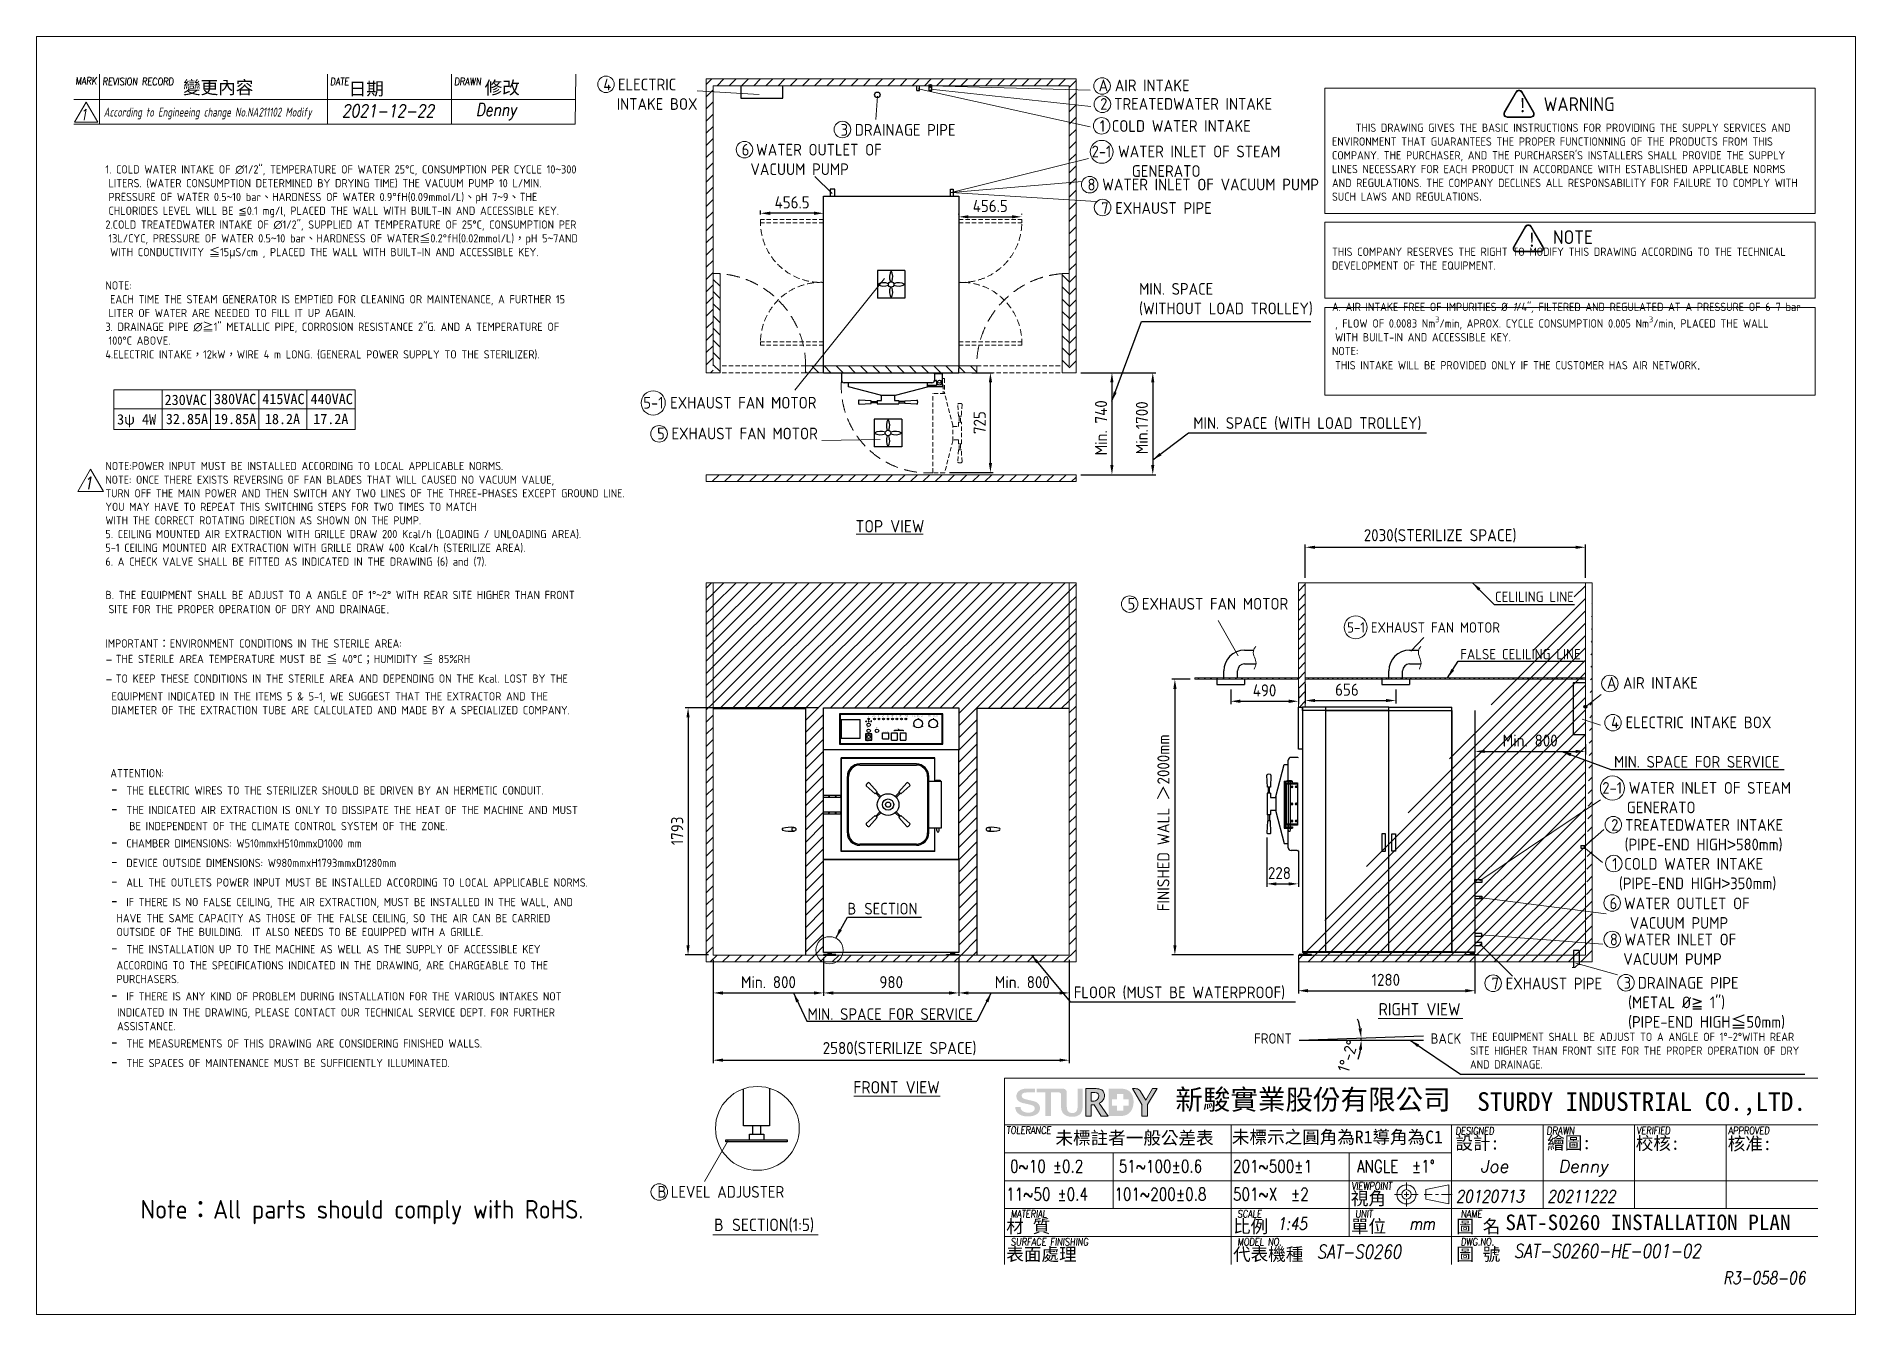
# Model space of a CAD drawing. Header units: millimetres. Extents: x -841000 to -196717, y -22833 to -2215.
# Drawn here: x -209902 to -196717, y -22833 to -13563 of the extents above; entities outside this region: 6.
import ezdxf
from ezdxf.enums import TextEntityAlignment as Align

# ---------------------------------------------------------------- set-up
doc = ezdxf.new("R2010")
doc.units = ezdxf.units.MM
doc.header["$MEASUREMENT"] = 0
doc.linetypes.add('HIDDEN', pattern=[9.525, 6.35, -3.175])
doc.linetypes.add('HIDDEN2', pattern=[4.7625, 3.175, -1.5875])
doc.layers.get('0').update_dxf_attribs({"lineweight": 25})
for name, color, linetype, lineweight in [('D', 3, 'Continuous', 13), ('DIM', 3, 'Continuous', 9), ('F', 7, 'Continuous', 15), ('H', 2, 'HIDDEN', 15), ('HIDDEN', 2, 'HIDDEN2', 9), ('S', 4, 'Continuous', 15), ('T', 4, 'Continuous', 15), ('標註', 5, 'Continuous', 9)]:
    doc.layers.add(name, color=color, linetype=linetype, lineweight=lineweight)
doc.styles.add('2', font='ARIAL.TTF')
doc.styles.get("Standard").update_dxf_attribs({"font": 'KAIU.TTF'})
doc.styles.add('STU25', font='isocp2.shx')
doc.styles.add('Text', font='romans.shx', dxfattribs={"width": 0.8, "oblique": 10})
doc.dimstyles.new('STU25', dxfattribs={"dimscale": 35, "dimtxt": 2.5, "dimasz": 2, "dimexe": 0.6, "dimexo": 1, "dimgap": 1, "dimtad": 1, "dimdsep": 46, "dimtxsty": 'STU25', "dimcen": 2, "dimazin": 2, "dimtfac": 1, "dimtmove": 0, "dimatfit": 3, "dimfxl": 0, "dimtolj": 1, "dimtzin": 0, "dimarcsym": 0})
doc.dimstyles.new('STU25$7', dxfattribs={"dimscale": 35, "dimtxt": 2.5, "dimasz": 2, "dimexe": 1.25, "dimexo": 0.625, "dimgap": 1, "dimtad": 0, "dimdec": 4, "dimdsep": 46, "dimtxsty": 'STU25', "dimcen": 2.5, "dimazin": 2, "dimtfac": 1, "dimtdec": 4, "dimtmove": 0, "dimatfit": 3, "dimfxl": 0, "dimtolj": 1, "dimtzin": 0, "dimarcsym": 0})
pattern_1 = [(45, (13783.546, 94.84), (-44.194174, 44.194174), [])]
pattern_2 = [(135, (13783.546, 211.18), (-44.194174, -44.194174), [])]

msp = doc.modelspace()

# ---------------------------------------------------------------- texts
at = {"lineweight": -3}
for s, p in [('變更內容', (-208839.398, -13980.118)), ('日期', (-207639.237, -13989.018)), ('修改', (-206653.759, -13981.898))]:
    msp.add_text(s, height=93.4085, dxfattribs=at).set_placement(p)
at = {"style": '2'}
for s, width, p in [('STAND  BY', 1.05, (-203870.241, -18577.772)), ('POWER', 1.05, (-203870.241, -18494.537)), ('ADD WATER', 1.05, (-203827.741, -18494.544)), ('START', 1.05, (-203810.241, -18577.66)), ('HEAT', 1.05, (-203795.241, -18494.531)), ('VACUUM', 1.05, (-203762.741, -18494.411)), ('STERI.', 1.05, (-203730.241, -18494.544)), ('EXHAUST', 1.05, (-203697.741, -18494.512)), ('DRY', 1.05, (-203665.241, -18494.536)), ('TIMER', 1.05, (-203652.491, -18587.006)), ('VACUUM', 1.2, (-203632.735, -18487.974)), ('RELEASE', 1.1, (-203632.741, -18494.56)), ('COMPLETE', 1.05, (-203600.241, -18494.546)), ('CHAMBER  PRESSURE  GAUGE', 1.05, (-203512.242, -18494.547)), ('JACKET  PRESSURE  GAUGE', 1.05, (-203402.242, -18494.48)), ('TEMP. CONTROL', 1.05, (-203747.241, -18604.988)), ('STERI.', 1.05, (-203684.143, -18604.687)), ('DRY', 1.05, (-203621.241, -18604.687))]:
    msp.add_text(s, height=3.5, dxfattribs=dict(at, width=width)).set_placement(p, align=Align.BOTTOM_CENTER)
at = {"style": '2', "width": 1.05}
msp.add_text('EMERGENCY', height=3.5, dxfattribs=at).set_placement((-203870.271, -18671.522), align=Align.TOP_CENTER)
at = {"layer": 'D', "color": 4}
msp.add_text('SAT-S0260 INSTALLATION PLAN', height=112.5, dxfattribs=at).set_placement((-199255.338, -22220.048))
at = {"layer": 'D', "attachment_point": 1}
for s, insert, char_height in [('{\\Fisocp2.shx;\\C3;4 ELECTRIC\\P  INTAKE BOX}', (-205792.993, -13869.55), 85), ('{\\Fisocp2.shx;\\C3;A AIR INTAKE}', (-202203.316, -13876.23), 85), ('{\\Fisocp3.shx;\\C3;2 \\Fisocp2.shx;TREATEDWATER INTAKE}', (-202192.13, -14010.456), 85), ('{\\Fisocp2.shx;\\C3;3 DRAINAGE PIPE}', (-204073.11, -14198.563), 85), ('{\\Fisocp2.shx;\\C3;1 COLD WATER INTAKE}', (-202195.4, -14170.597), 85), ('{\\Fisocp2.shx;\\C3;6 WATER OUTLET OF \\P\\f???|b0|i0|c0|p65;  \\Fisocp2.shx;VACUUM PUMP}', (-204790.386, -14342.526), 85), ('{\\Fisocp2.shx|c136;\\C3;2-1 WATER INLET OF STEAM \\P      GENERATO}', (-202254.153, -14355.57), 85), ('{\\Fisocp2.shx;\\C3;8 WATER INLET OF VACUUM PUMP}', (-202283.97, -14595.192), 85), ('{\\Fisocp2.shx;\\C3;7 EXHAUST PIPE}', (-202184.593, -14765.601), 85), ('{\\Fisocp2.shx|c136;\\C3;MIN. SPACE \\P(WITHOUT LOAD TROLLEY)}', (-201910.488, -15351.963), 85), ('{\\Fisocp2.shx;\\C3;5-1 EXHAUST FAN MOTOR}', (-205503.271, -16177.605), 85), ('{\\Fisocp2.shx;\\C3;MIN. SPACE (WITH LOAD TROLLEY)}', (-201517.642, -16324.712), 85), ('{\\Fisocp2.shx;\\C3;5 EXHAUST FAN MOTOR}', (-205403.286, -16400.916), 85), ('{\\Fisocp2.shx;\\C11;TOP VIEW}', (-203965.061, -17070.659), 90), ('{\\Fisocp2.shx;\\C3;5 EXHAUST FAN MOTOR}', (-201993.921, -17635.487), 85), ('{\\Fisocp.shx;\\C3;CELILING LINE}', (-199331.236, -17589.241), 75), ('{\\Fisocp2.shx;\\C3;5-1 EXHAUST FAN MOTOR}', (-200402.1, -17812.15), 75), ('{\\Fisocp2.shx;\\C3;FALSE CELILING LINE}', (-199582.766, -18005.474), 75), ('{\\Fisocp2.shx;\\C3;A AIR INTAKE}', (-198519.995, -18209.472), 85), ('{\\Fisocp2.shx;\\C3;4 ELECTRIC INTAKE BOX}', (-198489.607, -18495.643), 85), ('{\\Fisocp2.shx;\\C3;MIN. SPACE FOR SERVICE}', (-198468.261, -18781.499), 85), ('{\\Fisocp2.shx;\\C3;2-1 WATER INLET OF STEAM \\P  \\f???|b0|i0|c0|p65; \\Fisocp2.shx; GENERATO}', (-198552.622, -18970.569), 85), ('{\\Fisocp2.shx;2 TREATEDWATER INTAKE\\P  (PIPE-END HIGH\\f新細明體|b0|i0|c136|p18;>\\Fisocp2.shx;580mm)}', (-198488.743, -19239.514), 85), ('{\\Fisocp2.shx;1 COLD WATER INTAKE\\P (PIPE-END HIGH\\f新細明體|b0|i0|c136|p18;>\\Fisocp2.shx;350mm)}', (-198481.491, -19521.304), 85), ('{\\Fisocp2.shx;\\C3;B\\f標楷體|b0|i0|c136|p65; \\Fisocp2.shx;SECTION}', (-204024.55, -19846.523), 85), ('{\\Fisocp2.shx;\\C3;6 WATER OUTLET OF \\P   VACUUM PUMP}', (-198500.084, -19808.306), 85), ('{\\Fisocp2.shx;\\C3;8 WATER INLET OF \\P  VACUUM PUMP}', (-198498.253, -20070.191), 85), ('{\\Fisocp2.shx;\\C3;7 EXHAUST PIPE}', (-199355.354, -20389.146), 85), ('{\\Fisocp2.shx;3 DRAINAGE PIPE \\P\\f???|b0|i0|c0|p65; \\Fisocp2.shx;(METAL %%C\\f新細明體|b0|i0|c136|p18;≧\\Fisocp2.shx; 1")\\P\\f????|b0|i0|c0|p18; \\Fisocp2.shx;(PIPE-END HIGH}≦{\\Fisocp2.shx;50mm)}', (-198397.88, -20384.436), 85), ('{\\Fisocp2.shx;\\C3;FLOOR (MUST BE WATERPROOF)}', (-202383.457, -20453.598), 85), ('{\\Fisocp2.shx;\\C3;MIN. SPACE FOR SERVICE}', (-204313.393, -20611.1), 85), ('{\\Fisocp2.shx;\\C11;RIGHT VIEW}', (-200174.494, -20573.452), 90), ('{\\Fisocp2.shx;\\C3;THE EQUIPMENT SHALL BE ADJUST TO A ANGLE OF 1%%d-2%%dWITH REAR \\PSITE HIGHER THAN FRONT SITE FOR THE PROPER OPERATION OF DRY \\PAND DRAINAGE.}', (-199512.094, -20788.668), 60), ('{\\Fisocp2.shx;\\C11;FRONT VIEW}', (-203981.194, -21139.477), 90), ('{\\Fisocp2.shx;\\C3;B\\f???|b0|i0|c0|p65; \\Fisocp2.shx;LEVEL ADJUSTER}', (-205400.818, -21900.108), 85), ('{\\Fisocp2.shx;\\C11;B\\f標楷體|b0|i0|c136|p65; \\Fisocp2.shx;SECTION(1:5)}', (-204990.308, -22136.774), 90)]:
    msp.add_mtext(s, dxfattribs=dict(at, insert=insert, char_height=char_height))
at = {"layer": 'D', "color": 11, "attachment_point": 1, "style": 'STU25'}
for s, insert, char_height in [('{\\f標楷體|b0|i0|c136|p65;!}', (-199164.929, -14012.698), 100), ('WARNING', (-198978.416, -14004.95), 100), ('\\A1;\\P\\H0.7042x;     THIS DRAWING GIVES THE BASIC INSTRUCTIONS FOR PROVIDING THE SUPPLY SERVICES AND\\PENVIRONMENT THAT GUARANTEES THE PROPER FUNCTIONNING OF THE PRODUCTS FROM THIS \\PCOMPANY. THE PURCHASER, AND THE PURCHARSER\'S INSTALLERS SHALL PROVIDE THE SUPPLY \\PLlNES NECESSARY FOR EACH PRODUCT IN ACCORDANCE WITH ESTABLlSHED APPLlCABLE NORMS \\PAND REGULATIONS. THE COMPANY DECLlNES ALL RESPONSABILlTY FOR FAILURE TO COMPLY WITH \\PSUCH LAWS AND REGULATIONS\\f????|b0|i0|c0|p54;.\\P\\P\\P\\P\\Fisocp2.shx|c0;THIS COMPANY RESERVES THE RIGHT TO MODIFY THIS DRAWING ACCORDING TO THE TECHNICAL \\PDEVELOPMENT OF THE EQUIPMENT.\\P\\P\\PA. AIR INTAKE FREE OF IMPURITIES %%C \\fISOCP2|b0|i1|c0|p2;1\\Fisocp2.shx|c0;/4"\\fISOCP2|b0|i1|c0|p2;, \\Fisocp2.shx|c0;FILTERED AND REGULATED AT A PRESSURE OF 6-7 bar\\P\\f????|b0|i0|c0|p54; \\Fisocp2.shx|c0;, FLOW OF 0.0083 Nm{\\H0.7x;\\S3^ ;}\\H1.0003x;/min, APROX. CYCLE CONSUMPTION 0.005 Nm{\\H0.7x;\\S3^ ;}\\H1.0003x;/min, PLACED THE WALL \\P\\f????|b0|i0|c0|p54; \\Fisocp2.shx|c0;WITH BUILT-IN AND ACCESSIBLE KEY.\\PNOTE:\\P\\f????|b0|i0|c0|p54; \\Fisocp2.shx|c0;THIS INTAKE WILL BE PROVIDED ONLY IF THE CUSTOMER HAS AIR NETWORK\\fArial|b0|i0|c0|p34;\\H1.1x;.', (-200512.371, -14053.906), 85.123334), ('{\\A1;}\\P{\\A1;\\Fisocp2.shx;\\H0.70447x;1. COLD WATER INTAKE OF ∅1/2", TEMPERATURE OF WATER 25°C, CONSUMPTION PER CYCLE 10}{\\A1;\\f細明體|b0|i0|c136|p49;\\H0.70447x;~}{\\A1;\\Fisocp2.shx;\\H0.70447x;300 }\\P{\\A1;\\F???;\\H0.70447x; }{\\A1;\\Fisocp2.shx;\\H0.70447x;LITERS. (WATER CONSUMPTION DETERMINED BY DRYING TIME) THE VACUUM PUMP 10 L/MIN. }\\P{\\A1;\\F???;\\H0.70447x; }{\\A1;\\Fisocp2.shx;\\H0.70447x;PRESSURE OF WATER 0.5}{\\A1;\\f細明體|b0|i0|c136|p49;\\H0.70447x;~}{\\A1;\\Fisocp2.shx;\\H0.70447x;10 bar}{\\A1;\\f標楷體|b0|i0|c136|p65;\\H0.70447x;、}{\\A1;\\Fisocp2.shx;\\H0.70447x;HARDNESS OF WATER 0.9°fH(0.09mmol/L)}{\\A1;\\f標楷體|b0|i0|c136|p65;\\H0.70447x;、}{\\A1;\\Fisocp2.shx;\\H0.70447x;pH 7}{\\A1;\\f細明體|b0|i0|c136|p49;\\H0.70447x;~}{\\A1;\\Fisocp2.shx;\\H0.70447x;9}{\\A1;\\f標楷體|b0|i0|c136|p65;\\H0.70447x;、}{\\A1;\\Fisocp2.shx;\\H0.70447x;THE }\\P{\\A1;\\F???;\\H0.70447x; }{\\A1;\\Fisocp2.shx;\\H0.70447x;CHLORIDES LEVEL WILL BE }{\\A1;\\f新細明體|b0|i0|c136|p16;\\H0.70447x;≦}{\\A1;\\Fisocp2.shx;\\H0.70447x;0.1 mg/l, PLACED THE WALL WITH BUILT-IN AND ACCESSIBLE KEY.}\\P{\\A1;\\Fisocp2.shx;\\H0.70447x;2.COLD TREATEDWATER INTAKE OF ∅1/2", SUPPLIED AT TEMPERATURE OF 25°C, CONSUMPTION PER }\\P{\\A1;\\F????;\\H0.70447x; }{\\A1;\\Fisocp2.shx;\\H0.70447x;13L/CYC, PRESSURE OF WATER 0.5}{\\A1;\\f細明體|b0|i0|c136|p49;\\H0.70447x;~}{\\A1;\\Fisocp2.shx;\\H0.70447x;10 bar}{\\A1;\\f標楷體|b0|i0|c136|p65;\\H0.70447x;、}{\\A1;\\Fisocp2.shx;\\H0.70447x;HARDNESS OF WATER}{\\A1;\\f標楷體|b0|i0|c136|p65;\\H0.70447x;≦}{\\A1;\\Fisocp2.shx;\\H0.70447x;0.2°fH(0.02mmol/L)}{\\A1;\\f標楷體|b0|i0|c136|p65;\\H0.70447x;，}{\\A1;\\Fisocp2.shx;\\H0.70447x;pH 5}{\\A1;\\f細明體|b0|i0|c136|p49;\\H0.70447x;~}{\\A1;\\Fisocp2.shx;\\H0.70447x;7AND }\\P{\\A1;\\Fisocp2.shx;\\H0.70447x; WITH CONDUCTIVITY }{\\A1;\\f標楷體|b0|i0|c136|p65;\\H0.70447x;≦}{\\A1;\\Fisocp2.shx;\\H0.70447x;15}{\\A1;\\f新細明體|b0|i0|c136|p16;\\H0.70447x;μ}{\\A1;\\Fisocp2.shx;\\H0.70447x;S/cm , PLACED THE WALL WITH BUILT-IN AND ACCESSIBLE KEY.}\\P{\\A1;\\Fisocp2.shx;\\H0.70447x;}\\P{\\A1;\\Fisocp2.shx;\\H0.70447x;NOTE:}\\P{\\A1;\\Fisocp2.shx;\\H0.70447x; EACH TIME THE STEAM GENERATOR IS EMPTIED FOR CLEANING OR MAINTENANCE, A FURTHER 15 }\\P{\\A1;\\F???;\\H0.70447x; }{\\A1;\\Fisocp2.shx;\\H0.70447x;LITER OF WATER ARE NEEDED TO FILL IT UP AGAIN.}\\P{\\A1;\\Fisocp2.shx;\\H0.70447x;3. DRAINAGE PIPE ∅}{\\A1;\\f標楷體|b0|i0|c136|p65;\\H0.70447x;≧}{\\A1;\\Fisocp2.shx;\\H0.70447x;1" METALLIC PIPE, CORROSION RESISTANCE 2"G. AND A TEMPERATURE OF }\\P{\\A1;\\F???;\\H0.70447x; }{\\A1;\\Fisocp2.shx;\\H0.70447x;100°C ABOVE.}\\P{\\A1;\\Fisocp2.shx;\\H0.70447x;4.ELECTRIC INTAKE}{\\A1;\\f標楷體|b0|i0|c136|p65;\\H0.70447x;，}{\\A1;\\Fisocp2.shx;\\H0.70447x;12kW}{\\A1;\\f標楷體|b0|i0|c136|p65;\\H0.70447x;，}{\\A1;\\Fisocp2.shx;\\H0.70447x;WIRE 4 m LONG. (GENERAL POWER SUPPLY TO THE STERILIZER).}\\P{\\A1;\\Fisocp2.shx;\\H0.70447x;}\\P{\\A1;\\Fisocp2.shx;\\H0.70447x;}\\P{\\A1;\\Fisocp2.shx;\\H0.70447x;}\\P{\\A1;\\Fisocp2.shx;\\H0.70447x;}\\P{\\A1;\\Fisocp2.shx;\\H0.70447x;}\\P{\\A1;\\Fisocp2.shx;\\H0.70447x;NOTE:POWER INPUT MUST BE INSTALLED ACCORDING TO LOCAL APPLICABLE NORMS.}\\P{\\A1;\\H0.69311x;NOTE: ONCE THERE EXISTS REVERSING OF FAN BLADES THAT WILL CAUSED NO VACUUM VALUE, }\\P{\\A1;\\H0.69311x;TURN OFF THE MAIN POWER AND THEN SWITCH ANY TWO LINES OF THE THREE-PHASES EXCEPT GROUND LINE. }\\P{\\A1;\\H0.69311x;YOU MAY HAVE TO REPEAT THIS SWITCHING STEPS FOR TWO TIMES TO MATCH }\\P{\\A1;\\H0.69311x;WITH THE CORRECT ROTATING DIRECTION AS SHOWN ON THE PUMP. }\\P{\\A1;\\Fisocp2.shx;\\H0.70447x;5. CEILING MOUNTED AIR EXTRACTION WITH GRILLE DRAW 200 Kcal/h (LOADING / UNLOADING AREA).}\\P{\\A1;\\Fisocp2.shx;\\H0.70447x;5-1 CEILING MOUNTED AIR EXTRACTION WITH GRILLE DRAW 400 Kcal/h (STERILIZE AREA).}\\P{\\A1;\\Fisocp2.shx;\\H0.70447x;6. A CHECK VALVE SHALL BE FITTED AS INDICATED IN THE DRAWING (6) and (7).}\\P{\\A1;\\Fisocp2.shx;\\H0.70447x;}\\P{\\A1;\\Fisocp2.shx;\\H0.70447x;B. THE EQUIPMENT SHALL BE ADJUST TO A ANGLE OF 1°}{\\A1;\\f細明體|b0|i0|c136|p49;\\H0.70447x;~}{\\A1;\\Fisocp2.shx;\\H0.70447x;2° WITH REAR SITE HIGHER THAN FRONT }\\P{\\A1;\\F???;\\H0.70447x; }{\\A1;\\Fisocp2.shx;\\H0.70447x;SITE FOR THE PROPER OPERATION OF DRY AND DRAINAGE}{\\A1;\\fArial|b0|i0|c0|p34;\\H0.77492x;.}\\P{\\A1;\\fArial|b0|i0|c0|p34;\\H0.77492x;}\\P{\\A1;\\Fisocp2.shx;\\H0.70433x;IMPORTANT}{\\A1;\\f標楷體|b0|i0|c136|p65;\\H0.70433x;：}{\\A1;\\Fisocp2.shx;\\H0.70433x;ENVIRONMENT CONDITIONS IN THE STERILE AREA:}\\P{\\A1;\\Fisocp2.shx;\\H1.00000x;-}{\\A1;\\F???;\\H0.70420x; }{\\A1;\\Fisocp2.shx;\\H0.70420x;THE STERILE AREA TEMPERATURE MUST BE }{\\A1;\\f標楷體|b0|i0|c136|p65;\\H0.70420x;≦}{\\A1;\\Fisocp2.shx;\\H0.70420x; 40°C}{\\A1;\\f標楷體|b0|i0|c136|p65;\\H0.70420x;；}{\\A1;\\Fisocp2.shx;\\H0.70420x;HUMIDITY }{\\A1;\\f標楷體|b0|i0|c136|p65;\\H0.70420x;≦}{\\A1;\\Fisocp2.shx;\\H0.70420x; 85%RH}\\P{\\A1;\\Fisocp2.shx;\\H1.00000x;-}{\\A1;\\F???;\\H0.70420x; }{\\A1;\\Fisocp2.shx;\\H0.70420x;TO KEEP THESE CONDITIONS IN THE STERILE AREA AND DEPENDING ON THE Kcal. LOST BY THE }\\P{\\A1;\\F???;\\H0.70420x;  }{\\A1;\\Fisocp2.shx;\\H0.70420x;EQUIPMENT INDICATED IN THE ITEMS 5 & 5-1, WE SUGGEST THAT THE EXTRACTOR AND THE }\\P{\\A1;\\F???;\\H0.70420x;  }{\\A1;\\Fisocp2.shx;\\H0.70420x;DIAMETER OF THE EXTRACTION TUBE ARE CALCULATED AND MADE BY A SPECIALIZED COMPANY.}', (-209401.983, -14355.981), 85.123334), ('{\\f標楷體|b0|i0|c136|p65;!}', (-199097.686, -14988.423), 100), ('NOTE', (-198911.174, -14969.054), 100), ('{\\f標楷體|b0|i0|c136|p65;230VAC}', (-208972.935, -16161.481), 75), ('{\\f標楷體|b0|i0|c136|p65;380VAC}', (-208615.051, -16155.295), 75), ('{\\f標楷體|b0|i0|c136|p65;415VAC}', (-208265.051, -16155.295), 75), ('{\\f標楷體|b0|i0|c136|p65;440VAC}', (-207915.051, -16155.295), 75), ('{\\f標楷體|b0|i0|c136|p65;3ψ 4W}', (-209317.37, -16302.981), 75), ('{\\f標楷體|b0|i0|c136|p65;32.85A}', (-208963.959, -16300.311), 75), ('{\\f標楷體|b0|i0|c136|p65;19.85A}', (-208615.165, -16300.311), 75), ('{\\f標楷體|b0|i0|c136|p65;18.2A}', (-208246.201, -16300.311), 75), ('{\\f標楷體|b0|i0|c136|p65;17.2A}', (-207896.201, -16300.311), 75), ('ATTENTION:\\P{\\f標楷體|b0|i0|c136|p65;\\H1.42x;- }THE ELECTRIC WIRES TO THE STERILIZER SHOULD BE DRIVEN BY AN HERMETIC CONDUIT.  \\P{\\f標楷體|b0|i0|c136|p65;\\H1.42x;- }THE INDICATED AIR EXTRACTION IS ONLY TO DISSIPATE THE HEAT OF THE MACHINE AND MUST \\P    BE INDEPENDENT OF THE CLIMATE CONTROL SYSTEM OF THE ZONE.\\P{\\f標楷體|b0|i0|c136|p65;\\H1.42x;- }CHAMBER DIMENSIONS: W510mmxH510mmxD1000 mm\\P{\\f標楷體|b0|i0|c136|p65;\\H1.42x;- }DEVICE OUTSIDE DIMENSIONS: W980mmxH1793mmxD1280mm\\P{\\f標楷體|b0|i0|c136|p65;\\H1.42x;- }ALL THE OUTLETS POWER INPUT MUST BE INSTALLED ACCORDING TO LOCAL APPLICABLE NORMS.\\P{\\f標楷體|b0|i0|c136|p65;\\H1.42x;- }IF THERE IS NO FALSE CEILING, THE AIR EXTRACTION, MUST BE INSTALLED IN THE WALL, AND \\P{\\f???|b0|i0|c0|p65;  }HAVE THE SAME CAPACITY AS THOSE OF THE FALSE CEILING, SO THE AIR CAN BE CARRIED \\P{\\f???|b0|i0|c0|p65;  }OUTSIDE OF THE BUILDING.  IT ALSO NEEDS TO BE EQUIPPED WITH A GRILLE.\\P{\\f標楷體|b0|i0|c136|p65;\\H1.42x;- }THE INSTALLATION UP TO THE MACHINE AS WELL AS THE SUPPLY OF ACCESSIBLE KEY \\P{\\f???|b0|i0|c0|p65;  }ACCORDING TO THE SPECIFICATIONS INDICATED IN THE DRAWING, ARE CHARGEABLE TO THE \\P{\\f???|b0|i0|c0|p65;  }PURCHASERS.{\\fArial|b0|i0|c0|p34;\\H1.1x; \\P\\f標楷體|b0|i0|c136|p65;\\H1.291x;- }IF THERE IS ANY KIND OF PROBLEM DURING INSTALLATION FOR THE VARIOUS INTAKES NOT \\P{\\f???|b0|i0|c0|p65;\\H1.1x;  }INDICATED IN THE DRAWING, PLEASE CONTACT OUR TECHNICAL SERVICE DEPT. FOR FURTHER \\P{\\f???|b0|i0|c0|p65;\\H1.1x;  }ASSISTANCE.\\P{\\f標楷體|b0|i0|c136|p65;\\H1.42x;- }THE MEASUREMENTS OF THIS DRAWING ARE CONSIDERING FINISHED WALLS.\\P{\\f標楷體|b0|i0|c136|p65;\\H1.42x;- }THE SPACES OF MAINTENANCE MUST BE SUFFICIENTLY ILLUMINATED.', (-209366.215, -18876.678), 59.94601)]:
    msp.add_mtext(s, dxfattribs=dict(at, insert=insert, char_height=char_height))
at = {"layer": 'D', "char_height": 75, "width": 218.181, "attachment_point": 1}
for s, insert in [('{\\Fisocp2.shx;FRONT}', (-201076.414, -20792.886)), ('{\\Fisocp2.shx;BACK}', (-199797.891, -20793.336))]:
    msp.add_mtext(s, dxfattribs=dict(at, insert=insert))
at = {"layer": 'D', "color": 0, "insert": (-209146.834, -22001.834), "char_height": 135.00867, "attachment_point": 1, "style": 'STU25'}
msp.add_mtext('Note{\\f標楷體|b0|i0|c136|p65;：}All parts should comply with RoHS.', dxfattribs=at)
at = {"layer": 'F', "color": 1, "lineweight": 15, "style": 'Text', "oblique": 5, "width": 0.8}
for s, p in [('MARK', (-209619.368, -13913.071)), ('REVISION RECORD', (-209423.83, -13917.48)), ('DATE', (-207773.681, -13917.48)), ('DRAWN', (-206873.681, -13917.48))]:
    msp.add_text(s, height=54, dxfattribs=at).set_placement(p)
at = {"layer": 'T', "lineweight": 20, "style": 'Text', "oblique": 10, "width": 0.8}
for s, height, p in [('1', 81, (-209586.239, -14170.921)), ('2021-12-22', 92, (-207687.522, -14148.826)), ('Denny', 92, (-206717.71, -14140.563)), ('1', 90, (-209558.086, -16847.469)), ('20120713', 90, (-199615.081, -22019.832)), ('20211222', 90, (-198951.331, -22019.832)), ('1:45', 90, (-200908.733, -22218.71)), ('mm', 90, (-199952.117, -22218.455)), ('SAT-S0260', 99, (-200621.773, -22426.312)), ('SAT-S0260-HE-001-02', 99, (-199193.995, -22420.018))]:
    msp.add_text(s, height=height, dxfattribs=at).set_placement(p)
at = {"layer": 'T', "lineweight": 20, "style": 'Text', "oblique": 10}
for s, p in [('Joe', (-199437.762, -21801.919)), ('Denny', (-198872.707, -21801.919))]:
    msp.add_text(s, height=90, dxfattribs=at).set_placement(p)
at = {"layer": 'T', "linetype": 'Continuous', "lineweight": 20, "attachment_point": 1, "style": 'Text'}
for s, insert, char_height in [('{\\Fisocp2.shx|c136;According to Engineeing change No.NA211102 Modify}', (-209413.682, -14080.013), 65), ('{R3-058-06}', (-197676.423, -22521.059), 90)]:
    msp.add_mtext(s, dxfattribs=dict(at, insert=insert, char_height=char_height))
at = {"layer": '標註', "char_height": 20, "attachment_point": 1}
for insert in [(-215875.215, -2215.475), (-215729.292, -2277.19), (-840999.657, -10794.562), (-840853.735, -10856.277), (-640252.717, -17119.924), (-640106.795, -17181.639)]:
    msp.add_mtext('\\A1;', dxfattribs=dict(at, insert=insert))

# ---------------------------------------------------------------- blocks, each defined once
blk = doc.blocks.new('*D1')
at = {"layer": 'D', "color": 0, "lineweight": -2}
for p, q in [((-200706, -18260), (-200706, -18401)), ((-200050, -18299), (-200050, -18401)), ((-200636, -18380), (-200120, -18380))]:
    blk.add_line(p, q, dxfattribs=at)
at = {"layer": 'D', "color": 0}
for points in [[(-200636, -18368), (-200636, -18391), (-200706, -18380)], [(-200120, -18391), (-200120, -18368), (-200050, -18380)]]:
    blk.add_solid(points, dxfattribs=at)
at = {"layer": 'Defpoints', "color": 0}
for p in [(-200706, -18225), (-200050, -18264), (-200050, -18380)]:
    blk.add_point(p, dxfattribs=at)
at = {"layer": 'D', "color": 0, "insert": (-200404, -18301), "char_height": 87.5, "attachment_point": 5, "style": 'STU25'}
blk.add_mtext('\\A1;656', dxfattribs=at)
blk = doc.blocks.new('*D2')
at = {"layer": 'D', "color": 0, "lineweight": -2}
for p, q in [((-204997, -20260), (-204997, -20521)), ((-204197, -20242), (-204197, -20521)), ((-204927, -20500), (-204267, -20500))]:
    blk.add_line(p, q, dxfattribs=at)
at = {"layer": 'D', "color": 0}
for points in [[(-204927, -20489), (-204927, -20512), (-204997, -20500)], [(-204267, -20512), (-204267, -20489), (-204197, -20500)]]:
    blk.add_solid(points, dxfattribs=at)
at = {"layer": 'Defpoints', "color": 0}
for p in [(-204997, -20225), (-204197, -20207), (-204197, -20500)]:
    blk.add_point(p, dxfattribs=at)
at = {"layer": 'D', "color": 0, "insert": (-204597, -20422), "char_height": 87.5, "attachment_point": 5, "style": 'STU25'}
blk.add_mtext('\\A1;Min. 800', dxfattribs=at)
blk = doc.blocks.new('*D3')
at = {"layer": 'D', "color": 0, "lineweight": -2}
for p, q in [((-203217, -20242), (-203217, -20521)), ((-202417, -20260), (-202417, -20521)), ((-203147, -20500), (-202487, -20500))]:
    blk.add_line(p, q, dxfattribs=at)
at = {"layer": 'D', "color": 0}
for points in [[(-203147, -20489), (-203147, -20512), (-203217, -20500)], [(-202487, -20512), (-202487, -20489), (-202417, -20500)]]:
    blk.add_solid(points, dxfattribs=at)
at = {"layer": 'Defpoints', "color": 0}
for p in [(-203217, -20207), (-202417, -20225), (-202417, -20500)]:
    blk.add_point(p, dxfattribs=at)
at = {"layer": 'D', "color": 0, "insert": (-202757, -20422), "char_height": 87.5, "attachment_point": 5, "style": 'STU25'}
blk.add_mtext('\\A1;Min. 800', dxfattribs=at)
blk = doc.blocks.new('*D4')
at = {"layer": 'D', "color": 0, "lineweight": -2}
for p, q in [((-204232, -18432), (-205200, -18432)), ((-205179, -18502), (-205179, -20155)), ((-205032, -20225), (-205200, -20225))]:
    blk.add_line(p, q, dxfattribs=at)
at = {"layer": 'D', "color": 0}
for points in [[(-205168, -18502), (-205191, -18502), (-205179, -18432)], [(-205191, -20155), (-205168, -20155), (-205179, -20225)]]:
    blk.add_solid(points, dxfattribs=at)
at = {"layer": 'Defpoints', "color": 0}
for p in [(-204197, -18432), (-205179, -20225), (-204997, -20225)]:
    blk.add_point(p, dxfattribs=at)
at = {"layer": 'D', "color": 0, "insert": (-205258, -19325), "char_height": 87.5, "attachment_point": 5, "rotation": 90, "style": 'STU25'}
blk.add_mtext('\\A1;1793', dxfattribs=at)
blk = doc.blocks.new('*D5')
at = {"layer": 'D', "color": 0, "lineweight": -2}
for p, q in [((-199476, -18697), (-199476, -18770)), ((-198676, -18697), (-198676, -18770)), ((-199406, -18749), (-198746, -18749))]:
    blk.add_line(p, q, dxfattribs=at)
at = {"layer": 'D', "color": 0}
for points in [[(-199406, -18737), (-199406, -18760), (-199476, -18749)], [(-198746, -18760), (-198746, -18737), (-198676, -18749)]]:
    blk.add_solid(points, dxfattribs=at)
at = {"layer": 'Defpoints', "color": 0}
for p in [(-199476, -18662), (-198676, -18662), (-198676, -18749)]:
    blk.add_point(p, dxfattribs=at)
at = {"layer": 'D', "color": 0, "insert": (-199076, -18670), "char_height": 87.5, "attachment_point": 5, "style": 'STU25'}
blk.add_mtext('\\A1;{\\Fisocp2.shx;Min. 800}', dxfattribs=at)
blk = doc.blocks.new('*D8')
at = {"layer": 'D', "color": 0, "lineweight": -2}
for p, q in [((-200756, -20260), (-200756, -20505)), ((-199476, -20240), (-199476, -20505)), ((-200686, -20484), (-199546, -20484))]:
    blk.add_line(p, q, dxfattribs=at)
at = {"layer": 'D', "color": 0}
for points in [[(-200686, -20472), (-200686, -20496), (-200756, -20484)], [(-199546, -20496), (-199546, -20472), (-199476, -20484)]]:
    blk.add_solid(points, dxfattribs=at)
at = {"layer": 'Defpoints', "color": 0}
for p in [(-200756, -20225), (-199476, -20205), (-199476, -20484)]:
    blk.add_point(p, dxfattribs=at)
at = {"layer": 'D', "color": 0, "insert": (-200122, -20405), "char_height": 87.5, "attachment_point": 5, "style": 'STU25'}
blk.add_mtext('\\A1;1280', dxfattribs=at)
blk = doc.blocks.new('*D9')
at = {"layer": 'D', "color": 0, "lineweight": -2}
for p, q in [((-202332, -16002), (-202086, -16002)), ((-202107, -16072), (-202107, -16672)), ((-202332, -16742), (-202086, -16742))]:
    blk.add_line(p, q, dxfattribs=at)
at = {"layer": 'D', "color": 0}
for points in [[(-202096, -16072), (-202119, -16072), (-202107, -16002)], [(-202119, -16672), (-202096, -16672), (-202107, -16742)]]:
    blk.add_solid(points, dxfattribs=at)
at = {"layer": 'Defpoints', "color": 0}
for p in [(-202367, -16002), (-202367, -16742), (-202107, -16742)]:
    blk.add_point(p, dxfattribs=at)
at = {"layer": 'D', "color": 0, "insert": (-202186, -16402), "char_height": 87.5, "attachment_point": 5, "rotation": 90, "style": 'STU25'}
blk.add_mtext('\\A1;{\\Fisocp2.shx;Min. 740}', dxfattribs=at)
blk = doc.blocks.new('*D10')
at = {"layer": 'D', "color": 0, "lineweight": -2}
for p, q in [((-202332, -16002), (-201790, -16002)), ((-201811, -16072), (-201811, -16672)), ((-202332, -16742), (-201790, -16742))]:
    blk.add_line(p, q, dxfattribs=at)
at = {"layer": 'D', "color": 0}
for points in [[(-201800, -16072), (-201823, -16072), (-201811, -16002)], [(-201823, -16672), (-201800, -16672), (-201811, -16742)]]:
    blk.add_solid(points, dxfattribs=at)
at = {"layer": 'Defpoints', "color": 0}
for p in [(-202367, -16002), (-202367, -16742), (-201811, -16742)]:
    blk.add_point(p, dxfattribs=at)
at = {"layer": 'D', "color": 0, "insert": (-201890, -16402), "char_height": 87.5, "attachment_point": 5, "rotation": 90, "style": 'STU25'}
blk.add_mtext('\\A1;{\\Fisocp2.shx;Min.1700}', dxfattribs=at)
blk = doc.blocks.new('*D11')
at = {"layer": 'D', "color": 0, "lineweight": -2}
for p, q in [((-201246, -18299), (-201246, -18406)), ((-200756, -18299), (-200756, -18406)), ((-201176, -18385), (-200826, -18385))]:
    blk.add_line(p, q, dxfattribs=at)
at = {"layer": 'D', "color": 0}
for points in [[(-201176, -18373), (-201176, -18397), (-201246, -18385)], [(-200826, -18397), (-200826, -18373), (-200756, -18385)]]:
    blk.add_solid(points, dxfattribs=at)
at = {"layer": 'Defpoints', "color": 0}
for p in [(-201246, -18264), (-200756, -18264), (-200756, -18385)]:
    blk.add_point(p, dxfattribs=at)
at = {"layer": 'D', "color": 0, "insert": (-201001, -18306), "char_height": 87.5, "attachment_point": 5, "style": 'STU25'}
blk.add_mtext('\\A1;490', dxfattribs=at)
blk = doc.blocks.new('*D12')
at = {"layer": 'D', "color": 0, "lineweight": -2}
for p, q in [((-203122, -16002), (-202967, -16002)), ((-202988, -16657), (-202988, -16072)), ((-203284, -16727), (-202967, -16727))]:
    blk.add_line(p, q, dxfattribs=at)
at = {"layer": 'D', "color": 0}
for points in [[(-202976, -16072), (-202999, -16072), (-202988, -16002)], [(-202999, -16657), (-202976, -16657), (-202988, -16727)]]:
    blk.add_solid(points, dxfattribs=at)
at = {"layer": 'Defpoints', "color": 0}
for p in [(-203157, -16002), (-202988, -16002), (-203319, -16727)]:
    blk.add_point(p, dxfattribs=at)
at = {"layer": 'D', "color": 0, "insert": (-203066, -16364), "char_height": 87.5, "attachment_point": 5, "rotation": 90, "style": 'STU25'}
blk.add_mtext('\\A1;725', dxfattribs=at)
blk = doc.blocks.new('*D13')
at = {"layer": 'D', "color": 0, "lineweight": -2}
for p, q in [((-200985, -19373), (-200985, -19730)), ((-200756, -19469), (-200756, -19730)), ((-200915, -19709), (-200826, -19709))]:
    blk.add_line(p, q, dxfattribs=at)
at = {"layer": 'D', "color": 0}
for points in [[(-200915, -19698), (-200915, -19721), (-200985, -19709)], [(-200826, -19721), (-200826, -19698), (-200756, -19709)]]:
    blk.add_solid(points, dxfattribs=at)
at = {"layer": 'Defpoints', "color": 0}
for p in [(-200985, -19338), (-200756, -19434), (-200756, -19709)]:
    blk.add_point(p, dxfattribs=at)
at = {"layer": 'D', "color": 0, "insert": (-200893, -19631), "char_height": 87.5, "attachment_point": 5, "style": 'STU25'}
blk.add_mtext('\\A1;228', dxfattribs=at)
blk = doc.blocks.new('*D14')
at = {"layer": 'D', "color": 0, "lineweight": -2}
for p, q in [((-203217, -14856), (-203217, -14851)), ((-203147, -14872), (-202831, -14872)), ((-202761, -14856), (-202761, -14851))]:
    blk.add_line(p, q, dxfattribs=at)
at = {"layer": 'D', "color": 0}
for points in [[(-203147, -14860), (-203147, -14883), (-203217, -14872)], [(-202831, -14883), (-202831, -14860), (-202761, -14872)]]:
    blk.add_solid(points, dxfattribs=at)
at = {"layer": 'Defpoints', "color": 0}
for p in [(-203217, -14891), (-202761, -14872), (-202761, -14891)]:
    blk.add_point(p, dxfattribs=at)
at = {"layer": 'D', "color": 0, "insert": (-202989, -14793), "char_height": 87.5, "attachment_point": 5, "style": 'STU25'}
blk.add_mtext('\\A1;456.5', dxfattribs=at)
blk = doc.blocks.new('*D15')
at = {"layer": 'D', "color": 0, "lineweight": -2}
for p, q in [((-204654, -14856), (-204654, -14825)), ((-204267, -14846), (-204584, -14846)), ((-204197, -14856), (-204197, -14825))]:
    blk.add_line(p, q, dxfattribs=at)
at = {"layer": 'D', "color": 0}
for points in [[(-204584, -14834), (-204584, -14858), (-204654, -14846)], [(-204267, -14858), (-204267, -14834), (-204197, -14846)]]:
    blk.add_solid(points, dxfattribs=at)
at = {"layer": 'Defpoints', "color": 0}
for p in [(-204654, -14846), (-204654, -14891), (-204197, -14891)]:
    blk.add_point(p, dxfattribs=at)
at = {"layer": 'D', "color": 0, "insert": (-204425, -14767), "char_height": 87.5, "attachment_point": 5, "style": 'STU25'}
blk.add_mtext('\\A1;456.5', dxfattribs=at)
blk = doc.blocks.new('外箱組面板側面')
for p, q in [((3566, -6862), (3566, -6557)), ((3566, -6557), (3596, -6557)), ((3596, -6557), (3596, -6862)), ((3765, -6557), (3596, -6557)), ((3596, -6582), (3596, -6557)), ((3765, -6582), (3596, -6582)), ((3765, -6582), (3765, -6557)), ((4678, -6582), (4678, -6557)), ((3596, -6862), (3566, -6862))]:
    blk.add_line(p, q)
at = {"color": 0}
for p, q in [((4221, -6557), (3765, -6557)), ((3765, -6582), (3765, -6557)), ((4221, -6582), (3765, -6582)), ((4221, -6557), (4678, -6557)), ((4221, -6582), (4221, -6557)), ((4221, -6582), (4221, -6557)), ((4221, -6582), (4678, -6582))]:
    blk.add_line(p, q, dxfattribs=at)
blk = doc.blocks.new('*D17')
at = {"layer": 'D', "color": 0, "lineweight": -2}
for p, q in [((-204197, -20242), (-204197, -20521)), ((-203217, -20242), (-203217, -20521)), ((-204127, -20500), (-203287, -20500))]:
    blk.add_line(p, q, dxfattribs=at)
at = {"layer": 'D', "color": 0}
for points in [[(-204127, -20489), (-204127, -20512), (-204197, -20500)], [(-203287, -20512), (-203287, -20489), (-203217, -20500)]]:
    blk.add_solid(points, dxfattribs=at)
at = {"layer": 'Defpoints', "color": 0}
for p in [(-204197, -20207), (-203217, -20207), (-203217, -20500)]:
    blk.add_point(p, dxfattribs=at)
at = {"layer": 'D', "color": 0, "insert": (-203707, -20422), "char_height": 87.5, "attachment_point": 5, "style": 'STU25'}
blk.add_mtext('\\A1;980', dxfattribs=at)
blk = doc.blocks.new('*D18')
at = {"layer": 'D', "color": 0, "lineweight": -2}
for start, end in [(10.925, 19.8499), (0, 2), (342.1501, 351.075)]:
    blk.add_arc((-200750, -20842), 450, start, end, dxfattribs=at)
at = {"layer": 'D', "color": 0}
for points in [[(-200320, -20758), (-200297, -20755), (-200301, -20826)], [(-200294, -20913), (-200317, -20911), (-200300, -20842)]]:
    blk.add_solid(points, dxfattribs=at)
at = {"layer": 'Defpoints', "color": 0}
for p in [(-200300, -20832), (-199850, -20811), (-200750, -20842), (-200750, -20842), (-199849, -20842)]:
    blk.add_point(p, dxfattribs=at)
at = {"layer": 'D', "color": 0, "insert": (-200397, -20957), "char_height": 87.5, "attachment_point": 5, "rotation": 71.9627, "style": 'STU25'}
blk.add_mtext('1%%D-2%%D', dxfattribs=at)
blk = doc.blocks.new('*D19')
at = {"layer": 'D', "color": 0, "lineweight": -2}
for p, q in [((-204997, -20260), (-204997, -21009)), ((-202417, -20260), (-202417, -21009)), ((-204927, -20988), (-202487, -20988))]:
    blk.add_line(p, q, dxfattribs=at)
at = {"layer": 'D', "color": 0}
for points in [[(-204927, -20976), (-204927, -20999), (-204997, -20988)], [(-202487, -20999), (-202487, -20976), (-202417, -20988)]]:
    blk.add_solid(points, dxfattribs=at)
at = {"layer": 'Defpoints', "color": 0}
for p in [(-204997, -20225), (-202417, -20225), (-202417, -20988)]:
    blk.add_point(p, dxfattribs=at)
at = {"layer": 'D', "color": 0, "insert": (-203646, -20904), "char_height": 87.5, "attachment_point": 5, "style": 'STU25'}
blk.add_mtext('\\A1;{\\Fisocp2.shx;2580(STERILIZE SPACE)', dxfattribs=at)
blk = doc.blocks.new('*D20')
at = {"layer": 'D', "color": 0, "lineweight": -2}
for p, q in [((-201541, -18225), (-201672, -18225)), ((-201651, -18295), (-201651, -20155)), ((-200791, -20225), (-201672, -20225))]:
    blk.add_line(p, q, dxfattribs=at)
at = {"layer": 'D', "color": 0}
for points in [[(-201639, -18295), (-201662, -18295), (-201651, -18225)], [(-201662, -20155), (-201639, -20155), (-201651, -20225)]]:
    blk.add_solid(points, dxfattribs=at)
at = {"layer": 'Defpoints', "color": 0}
for p in [(-201506, -18225), (-201651, -20225), (-200756, -20225)]:
    blk.add_point(p, dxfattribs=at)
at = {"layer": 'D', "color": 0, "insert": (-201778, -19908), "char_height": 87.5, "attachment_point": 1, "rotation": 90, "style": 'STU25'}
blk.add_mtext('\\A1;{\\Fisocp2.shx;FINISHED WALL \\f新細明體|b0|i0|c136|p16;＞\\Fisocp2.shx;2000mm}', dxfattribs=at)
blk = doc.blocks.new('*D21')
at = {"layer": 'D', "color": 0, "lineweight": -2}
for p, q in [((-200706, -17490), (-200706, -17247)), ((-200636, -17268), (-198746, -17268)), ((-198676, -17490), (-198676, -17247))]:
    blk.add_line(p, q, dxfattribs=at)
at = {"layer": 'D', "color": 0}
for points in [[(-200636, -17257), (-200636, -17280), (-200706, -17268)], [(-198746, -17280), (-198746, -17257), (-198676, -17268)]]:
    blk.add_solid(points, dxfattribs=at)
at = {"layer": 'Defpoints', "color": 0}
for p in [(-198676, -17268), (-200706, -17525), (-198676, -17525)]:
    blk.add_point(p, dxfattribs=at)
at = {"layer": 'D', "color": 0, "insert": (-200282, -17137), "char_height": 87.5, "attachment_point": 1, "style": 'STU25'}
blk.add_mtext('\\A1;{\\Fisocp2.shx;2030(STERILIZE SPACE)}', dxfattribs=at)
blk = doc.blocks.new('新駿LOGO')
at = {"layer": 'F'}
h = blk.add_hatch(color=256, dxfattribs=at)
edge = h.paths.add_edge_path()
edge.add_spline(control_points=[(-529.05, -442.14), (-529.05, -442.31), (-529.02, -442.45), (-528.95, -442.56), (-528.89, -442.68), (-528.8, -442.78), (-528.69, -442.85), (-528.57, -442.93), (-528.44, -442.98), (-528.29, -443.01), (-528.15, -443.05), (-527.99, -443.07), (-527.81, -443.07), (-527.62, -443.07), (-527.47, -443.05), (-527.33, -443.01), (-527.2, -442.97), (-527.09, -442.92), (-527.01, -442.86), (-526.93, -442.8), (-526.87, -442.73), (-526.83, -442.65), (-526.8, -442.57), (-526.78, -442.49), (-526.78, -442.41), (-526.78, -442.25), (-526.82, -442.13), (-526.91, -442.05), (-526.99, -441.97), (-527.08, -441.91), (-527.18, -441.88), (-527.36, -441.83), (-527.56, -441.77), (-527.79, -441.72), (-528.02, -441.67), (-528.3, -441.61), (-528.64, -441.53), (-528.85, -441.48), (-529.02, -441.41), (-529.16, -441.34), (-529.3, -441.26), (-529.41, -441.17), (-529.5, -441.07), (-529.58, -440.98), (-529.64, -440.87), (-529.67, -440.77), (-529.7, -440.66), (-529.72, -440.55), (-529.72, -440.43), (-529.72, -440.22), (-529.67, -440.03), (-529.57, -439.87), (-529.46, -439.71), (-529.33, -439.58), (-529.16, -439.47), (-528.99, -439.37), (-528.85, -439.31), (-528.64, -439.26), (-528.43, -439.21), (-528.13, -439.2), (-527.91, -439.2), (-527.66, -439.2), (-526.73, -439.2), (-526.73, -439.2), (-526.73, -439.2), (-526.73, -439.81), (-526.73, -439.81), (-526.73, -439.81), (-528.14, -439.8), (-528.28, -439.83), (-528.39, -439.85), (-528.48, -439.86), (-528.56, -439.9), (-528.65, -439.94), (-528.72, -440), (-528.78, -440.07), (-528.84, -440.14), (-528.87, -440.23), (-528.87, -440.34), (-528.87, -440.5), (-528.81, -440.62), (-528.7, -440.7), (-528.6, -440.79), (-528.46, -440.85), (-528.28, -440.9), (-528.27, -440.9), (-528.19, -440.92), (-528.07, -440.95), (-527.94, -440.98), (-527.8, -441.01), (-527.65, -441.05), (-527.49, -441.09), (-527.34, -441.12), (-527.19, -441.16), (-527.04, -441.19), (-526.94, -441.21), (-526.87, -441.23), (-526.71, -441.27), (-526.58, -441.34), (-526.46, -441.41), (-526.34, -441.49), (-526.24, -441.58), (-526.16, -441.67), (-526.08, -441.77), (-526.02, -441.88), (-525.98, -441.99), (-525.94, -442.1), (-525.92, -442.22), (-525.92, -442.33), (-525.92, -442.57), (-525.98, -442.78), (-526.09, -442.95), (-526.2, -443.12), (-526.35, -443.26), (-526.53, -443.37), (-526.71, -443.48), (-526.92, -443.55), (-527.15, -443.61), (-527.39, -443.66), (-527.62, -443.68), (-527.87, -443.68), (-528.14, -443.68), (-528.41, -443.65), (-528.65, -443.59), (-528.9, -443.53), (-529.11, -443.44), (-529.3, -443.31), (-529.48, -443.19), (-529.63, -443.03), (-529.74, -442.83), (-529.84, -442.64), (-529.9, -442.41), (-529.91, -442.14), (-529.91, -442.14), (-529.05, -442.14), (-529.05, -442.14)], knot_values=[0, 0, 0, 0, 1, 1, 1, 2, 2, 2, 3, 3, 3, 4, 4, 4, 5, 5, 5, 6, 6, 6, 7, 7, 7, 8, 8, 8, 9, 9, 9, 10, 10, 10, 11, 11, 11, 12, 12, 12, 13, 13, 13, 14, 14, 14, 15, 15, 15, 16, 16, 16, 17, 17, 17, 18, 18, 18, 19, 19, 19, 20, 20, 20, 21, 21, 21, 22, 22, 22, 23, 23, 23, 24, 24, 24, 25, 25, 25, 26, 26, 26, 27, 27, 27, 28, 28, 28, 29, 29, 29, 30, 30, 30, 31, 31, 31, 32, 32, 32, 33, 33, 33, 34, 34, 34, 35, 35, 35, 36, 36, 36, 37, 37, 37, 38, 38, 38, 39, 39, 39, 40, 40, 40, 41, 41, 41, 42, 42, 42, 43, 43, 43, 44, 44, 44, 45, 45, 45, 45], degree=3, periodic=0)
edge = h.paths.add_edge_path()
edge.add_spline(control_points=[(-522.53, -440.14), (-522.54, -440.04), (-522.57, -439.94), (-522.63, -439.9), (-522.77, -439.79), (-522.9, -439.81), (-522.9, -439.81), (-522.9, -439.81), (-523.02, -439.81), (-523.02, -439.81), (-523.02, -439.81), (-524.14, -439.81), (-524.14, -439.81), (-524.14, -439.81), (-524.14, -443.62), (-524.14, -443.62), (-524.14, -443.62), (-525.06, -443.62), (-525.06, -443.62), (-525.06, -443.62), (-525.06, -439.81), (-525.06, -439.81), (-525.06, -439.81), (-526.47, -439.81), (-526.47, -439.81), (-526.47, -439.81), (-526.47, -439.2), (-526.47, -439.2), (-526.47, -439.2), (-522.39, -439.2), (-522.39, -439.2)], knot_values=[5.578051, 5.578051, 5.578051, 5.578051, 6, 6, 6, 7, 7, 7, 8, 8, 8, 9, 9, 9, 10, 10, 10, 11, 11, 11, 12, 12, 12, 13, 13, 13, 14, 14, 14, 15, 15, 15, 15], degree=3, periodic=0)
edge.add_spline(control_points=[(-522.4, -439.2), (-522.31, -439.2), (-522.22, -439.2), (-522.22, -439.2), (-522.22, -439.2), (-521.96, -439.19), (-521.76, -439.41), (-521.58, -439.61), (-521.61, -439.85), (-521.61, -439.85), (-521.61, -439.85), (-521.61, -441.92), (-521.61, -441.92), (-521.61, -442.41), (-521.52, -442.73), (-521.36, -442.89), (-521.19, -443.05), (-520.97, -443.13), (-520.71, -443.13), (-520.45, -443.13), (-520.24, -443.05), (-520.09, -442.89), (-519.93, -442.74), (-519.86, -442.43), (-519.86, -441.98), (-519.86, -441.98), (-519.86, -439.2), (-519.86, -439.2), (-519.86, -439.2), (-519.05, -439.2), (-519.05, -439.2), (-519.05, -439.2), (-519.05, -441.92), (-519.05, -441.92), (-519.05, -442.43), (-519.12, -442.8), (-519.25, -443.02), (-519.38, -443.24), (-519.56, -443.42), (-519.8, -443.54), (-520.05, -443.67), (-520.35, -443.74), (-520.73, -443.74), (-521.09, -443.74), (-521.41, -443.68), (-521.67, -443.56), (-521.93, -443.44), (-522.14, -443.26), (-522.3, -443.03), (-522.45, -442.8), (-522.53, -442.42), (-522.53, -441.91), (-522.53, -441.91), (-522.53, -440.92), (-522.53, -440.14)], knot_values=[0.44538, 0.44538, 0.44538, 0.44538, 1, 1, 1, 2, 2, 2, 3, 3, 3, 4, 4, 4, 5, 5, 5, 6, 6, 6, 7, 7, 7, 8, 8, 8, 9, 9, 9, 10, 10, 10, 11, 11, 11, 12, 12, 12, 13, 13, 13, 14, 14, 14, 15, 15, 15, 16, 16, 16, 17, 17, 17, 17.603917, 17.603917, 17.603917, 17.603917], degree=3, periodic=0)
h = blk.add_hatch(color=256, dxfattribs=at)
edge = h.paths.add_edge_path()
edge.add_spline(control_points=[(-526.47, -439.2), (-526.47, -439.2), (-526.47, -439.81), (-526.47, -439.81)], knot_values=[-14, -14, -14, -14, -13, -13, -13, -13], degree=3, periodic=0)
edge.add_spline(control_points=[(-526.47, -439.81), (-526.47, -439.81), (-525.06, -439.81), (-525.06, -439.81)], knot_values=[-13, -13, -13, -13, -12, -12, -12, -12], degree=3, periodic=0)
edge.add_spline(control_points=[(-525.06, -439.81), (-525.06, -439.81), (-525.06, -443.62), (-525.06, -443.62)], knot_values=[-12, -12, -12, -12, -11, -11, -11, -11], degree=3, periodic=0)
edge.add_spline(control_points=[(-525.06, -443.62), (-525.06, -443.62), (-524.14, -443.62), (-524.14, -443.62)], knot_values=[-11, -11, -11, -11, -10, -10, -10, -10], degree=3, periodic=0)
edge.add_spline(control_points=[(-524.14, -443.62), (-524.14, -443.62), (-524.14, -439.81), (-524.14, -439.81)], knot_values=[-10, -10, -10, -10, -9, -9, -9, -9], degree=3, periodic=0)
edge.add_spline(control_points=[(-524.14, -439.81), (-524.14, -439.81), (-523.02, -439.81), (-523.02, -439.81)], knot_values=[-9, -9, -9, -9, -8, -8, -8, -8], degree=3, periodic=0)
edge.add_spline(control_points=[(-523.02, -439.81), (-523.02, -439.81), (-522.9, -439.81), (-522.9, -439.81)], knot_values=[-8, -8, -8, -8, -7, -7, -7, -7], degree=3, periodic=0)
edge.add_spline(control_points=[(-522.9, -439.81), (-522.9, -439.81), (-522.77, -439.79), (-522.63, -439.9)], knot_values=[-7, -7, -7, -7, -6, -6, -6, -6], degree=3, periodic=0)
edge.add_spline(control_points=[(-522.63, -439.9), (-522.57, -439.94), (-522.54, -440.04), (-522.53, -440.14)], knot_values=[-6, -6, -6, -6, -5.578051, -5.578051, -5.578051, -5.578051], degree=3, periodic=0)
edge.add_spline(control_points=[(-522.53, -440.14), (-522.53, -440.92), (-522.53, -441.91), (-522.53, -441.91)], knot_values=[-17.603917, -17.603917, -17.603917, -17.603917, -17, -17, -17, -17], degree=3, periodic=0)
edge.add_spline(control_points=[(-522.53, -441.91), (-522.53, -442.42), (-522.45, -442.8), (-522.3, -443.03)], knot_values=[-17, -17, -17, -17, -16, -16, -16, -16], degree=3, periodic=0)
edge.add_spline(control_points=[(-522.3, -443.03), (-522.14, -443.26), (-521.93, -443.44), (-521.67, -443.56)], knot_values=[-16, -16, -16, -16, -15, -15, -15, -15], degree=3, periodic=0)
edge.add_spline(control_points=[(-521.67, -443.56), (-521.41, -443.68), (-521.09, -443.74), (-520.73, -443.74)], knot_values=[-15, -15, -15, -15, -14, -14, -14, -14], degree=3, periodic=0)
edge.add_spline(control_points=[(-520.73, -443.74), (-520.35, -443.74), (-520.05, -443.67), (-519.8, -443.54)], knot_values=[-14, -14, -14, -14, -13, -13, -13, -13], degree=3, periodic=0)
edge.add_spline(control_points=[(-519.8, -443.54), (-519.56, -443.42), (-519.38, -443.24), (-519.25, -443.02)], knot_values=[-13, -13, -13, -13, -12, -12, -12, -12], degree=3, periodic=0)
edge.add_spline(control_points=[(-519.25, -443.02), (-519.12, -442.8), (-519.05, -442.43), (-519.05, -441.92)], knot_values=[-12, -12, -12, -12, -11, -11, -11, -11], degree=3, periodic=0)
edge.add_spline(control_points=[(-519.05, -441.92), (-519.05, -441.92), (-519.05, -439.2), (-519.05, -439.2)], knot_values=[-11, -11, -11, -11, -10, -10, -10, -10], degree=3, periodic=0)
edge.add_spline(control_points=[(-519.05, -439.2), (-519.05, -439.2), (-519.86, -439.2), (-519.86, -439.2)], knot_values=[-10, -10, -10, -10, -9, -9, -9, -9], degree=3, periodic=0)
edge.add_spline(control_points=[(-519.86, -439.2), (-519.86, -439.2), (-519.86, -441.98), (-519.86, -441.98)], knot_values=[-9, -9, -9, -9, -8, -8, -8, -8], degree=3, periodic=0)
edge.add_spline(control_points=[(-519.86, -441.98), (-519.86, -442.43), (-519.93, -442.74), (-520.09, -442.89)], knot_values=[-8, -8, -8, -8, -7, -7, -7, -7], degree=3, periodic=0)
edge.add_spline(control_points=[(-520.09, -442.89), (-520.24, -443.05), (-520.45, -443.13), (-520.71, -443.13)], knot_values=[-7, -7, -7, -7, -6, -6, -6, -6], degree=3, periodic=0)
edge.add_spline(control_points=[(-520.71, -443.13), (-520.97, -443.13), (-521.19, -443.05), (-521.36, -442.89)], knot_values=[-6, -6, -6, -6, -5, -5, -5, -5], degree=3, periodic=0)
edge.add_spline(control_points=[(-521.36, -442.89), (-521.52, -442.73), (-521.61, -442.41), (-521.61, -441.92)], knot_values=[-5, -5, -5, -5, -4, -4, -4, -4], degree=3, periodic=0)
edge.add_spline(control_points=[(-521.61, -441.92), (-521.61, -441.92), (-521.61, -439.85), (-521.61, -439.85)], knot_values=[-4, -4, -4, -4, -3, -3, -3, -3], degree=3, periodic=0)
edge.add_spline(control_points=[(-521.61, -439.85), (-521.61, -439.85), (-521.61, -439.85), (-521.61, -439.85)], knot_values=[-3, -3, -3, -3, -2.999949, -2.999949, -2.999949, -2.999949], degree=3, periodic=0)
edge.add_spline(control_points=[(-521.61, -439.85), (-521.61, -439.85), (-521.58, -439.61), (-521.76, -439.41)], knot_values=[-2.999949, -2.999949, -2.999949, -2.999949, -2, -2, -2, -2], degree=3, periodic=0)
edge.add_spline(control_points=[(-521.76, -439.41), (-521.96, -439.19), (-522.22, -439.2), (-522.22, -439.2)], knot_values=[-2, -2, -2, -2, -1, -1, -1, -1], degree=3, periodic=0)
edge.add_spline(control_points=[(-522.22, -439.2), (-522.22, -439.2), (-526.47, -439.2), (-526.47, -439.2)], knot_values=[-15, -15, -15, -15, -14, -14, -14, -14], degree=3, periodic=0)
h = blk.add_hatch(color=256, dxfattribs=at)
edge = h.paths.add_edge_path()
edge.add_spline(control_points=[(-518.54, -443.62), (-518.54, -443.62), (-518.54, -439.2), (-518.54, -439.2), (-518.54, -439.2), (-516.88, -439.2), (-516.88, -439.2), (-516.55, -439.2), (-516.29, -439.25), (-516.11, -439.33), (-515.93, -439.41), (-515.79, -439.54), (-515.69, -439.72), (-515.59, -439.89), (-515.54, -440.08), (-515.54, -440.3), (-515.54, -440.56), (-515.61, -440.8), (-515.76, -441.03), (-515.91, -441.26), (-516.12, -441.44), (-516.39, -441.56), (-516.39, -441.56), (-514.95, -443.62), (-514.95, -443.62), (-514.95, -443.62), (-516.07, -443.62), (-516.07, -443.62), (-516.07, -443.62), (-517.17, -441.81), (-517.17, -441.81), (-517.17, -441.81), (-517.67, -441.81), (-517.67, -441.81), (-517.67, -441.81), (-517.67, -443.62), (-517.67, -443.62), (-517.67, -443.62), (-518.54, -443.62), (-518.54, -443.62)], knot_values=[0, 0, 0, 0, 1, 1, 1, 2, 2, 2, 3, 3, 3, 4, 4, 4, 5, 5, 5, 6, 6, 6, 7, 7, 7, 8, 8, 8, 9, 9, 9, 10, 10, 10, 11, 11, 11, 12, 12, 12, 13, 13, 13, 13], degree=3, periodic=1)
edge = h.paths.add_edge_path(flags=16)
edge.add_spline(control_points=[(-517.67, -441.21), (-517.67, -441.21), (-517.46, -441.21), (-517.46, -441.21), (-517.08, -441.21), (-516.82, -441.13), (-516.68, -440.96), (-516.53, -440.8), (-516.46, -440.61), (-516.46, -440.4), (-516.46, -440.22), (-516.52, -440.08), (-516.63, -439.97), (-516.75, -439.86), (-516.99, -439.81), (-517.35, -439.81), (-517.35, -439.81), (-517.67, -439.81), (-517.67, -439.81), (-517.67, -439.81), (-517.67, -441.21), (-517.67, -441.21)], knot_values=[0, 0, 0, 0, 1, 1, 1, 2, 2, 2, 3, 3, 3, 4, 4, 4, 5, 5, 5, 6, 6, 6, 7, 7, 7, 7], degree=3, periodic=1)
h = blk.add_hatch(color=256, dxfattribs=at)
edge = h.paths.add_edge_path()
edge.add_spline(control_points=[(-514.87, -443.62), (-514.87, -443.62), (-513.05, -443.62), (-513.05, -443.62)], knot_values=[-9, -9, -9, -9, -8, -8, -8, -8], degree=3, periodic=0)
edge.add_spline(control_points=[(-513.05, -443.62), (-512.51, -443.62), (-512.09, -443.52), (-511.79, -443.32)], knot_values=[-8, -8, -8, -8, -7, -7, -7, -7], degree=3, periodic=0)
edge.add_spline(control_points=[(-511.79, -443.32), (-511.48, -443.12), (-511.25, -442.85), (-511.09, -442.5)], knot_values=[-7, -7, -7, -7, -6, -6, -6, -6], degree=3, periodic=0)
edge.add_spline(control_points=[(-511.09, -442.5), (-510.93, -442.15), (-510.85, -441.76), (-510.85, -441.32)], knot_values=[-6, -6, -6, -6, -5, -5, -5, -5], degree=3, periodic=0)
edge.add_spline(control_points=[(-510.85, -441.32), (-510.85, -440.87), (-510.93, -440.49), (-511.1, -440.17)], knot_values=[-5, -5, -5, -5, -4, -4, -4, -4], degree=3, periodic=0)
edge.add_spline(control_points=[(-511.1, -440.17), (-511.27, -439.85), (-511.49, -439.61), (-511.78, -439.45)], knot_values=[-4, -4, -4, -4, -3, -3, -3, -3], degree=3, periodic=0)
edge.add_spline(control_points=[(-511.78, -439.45), (-512.06, -439.29), (-512.46, -439.2), (-512.97, -439.2)], knot_values=[-3, -3, -3, -3, -2, -2, -2, -2], degree=3, periodic=0)
edge.add_spline(control_points=[(-512.97, -439.2), (-512.97, -439.2), (-514.87, -439.2), (-514.87, -439.2)], knot_values=[-2, -2, -2, -2, -1, -1, -1, -1], degree=3, periodic=0)
edge.add_spline(control_points=[(-514.87, -439.2), (-514.87, -439.2), (-514.87, -443.62), (-514.87, -443.62)], knot_values=[-1, -1, -1, -1, 0, 0, 0, 0], degree=3, periodic=0)
h.paths.add_polyline_path([(-514.34, -441.95), (-514.34, -440.92), (-513.51, -440.92), (-513.51, -440.07), (-512.48, -440.07), (-512.48, -440.92), (-511.64, -440.92), (-511.64, -441.95), (-512.48, -441.95), (-512.48, -442.77), (-513.51, -442.77), (-513.51, -441.95)], flags=16)
h = blk.add_hatch(color=256, dxfattribs=at)
edge = h.paths.add_edge_path()
edge.add_spline(control_points=[(-509.51, -443.62), (-509.51, -443.62), (-509.51, -441.77), (-509.51, -441.77), (-509.51, -441.77), (-511, -439.2), (-511, -439.2), (-511, -439.2), (-510.64, -439.2), (-510.64, -439.2), (-510.64, -439.2), (-510.3, -439.19), (-510.04, -439.32), (-509.79, -439.45), (-509.71, -439.68), (-509.71, -439.68), (-509.71, -439.68), (-508.9, -441.07), (-508.9, -441.07), (-508.9, -441.07), (-507.78, -439.2), (-507.78, -439.2), (-507.78, -439.2), (-507.05, -439.2), (-507.05, -439.2), (-507.05, -439.2), (-508.59, -441.77), (-508.59, -441.77), (-508.59, -441.77), (-508.59, -443.62), (-508.59, -443.62), (-508.59, -443.62), (-509.51, -443.62), (-509.51, -443.62)], knot_values=[0, 0, 0, 0, 1, 1, 1, 2, 2, 2, 3, 3, 3, 4, 4, 4, 5, 5, 5, 6, 6, 6, 7, 7, 7, 8, 8, 8, 9, 9, 9, 10, 10, 10, 11, 11, 11, 11], degree=3, periodic=1)
at = {"layer": 'F', "lineweight": 0}
for points, knots in [([(-518.54, -443.62), (-518.54, -443.62), (-518.54, -439.2), (-518.54, -439.2), (-518.54, -439.2), (-516.88, -439.2), (-516.88, -439.2), (-516.55, -439.2), (-516.29, -439.25), (-516.11, -439.33), (-515.93, -439.41), (-515.79, -439.54), (-515.69, -439.72), (-515.59, -439.89), (-515.54, -440.08), (-515.54, -440.3), (-515.54, -440.56), (-515.61, -440.8), (-515.76, -441.03), (-515.91, -441.26), (-516.12, -441.44), (-516.39, -441.56), (-516.39, -441.56), (-514.95, -443.62), (-514.95, -443.62), (-514.95, -443.62), (-516.07, -443.62), (-516.07, -443.62), (-516.07, -443.62), (-517.17, -441.81), (-517.17, -441.81), (-517.17, -441.81), (-517.67, -441.81), (-517.67, -441.81), (-517.67, -441.81), (-517.67, -443.62), (-517.67, -443.62), (-517.67, -443.62), (-518.54, -443.62), (-518.54, -443.62)], [0, 0, 0, 0, 1, 1, 1, 2, 2, 2, 3, 3, 3, 4, 4, 4, 5, 5, 5, 6, 6, 6, 7, 7, 7, 8, 8, 8, 9, 9, 9, 10, 10, 10, 11, 11, 11, 12, 12, 12, 13, 13, 13, 13]), ([(-509.51, -443.62), (-509.51, -443.62), (-509.51, -441.77), (-509.51, -441.77), (-509.51, -441.77), (-511, -439.2), (-511, -439.2), (-511, -439.2), (-510.64, -439.2), (-510.64, -439.2), (-510.64, -439.2), (-510.3, -439.19), (-510.04, -439.32), (-509.79, -439.45), (-509.71, -439.68), (-509.71, -439.68), (-509.71, -439.68), (-508.9, -441.07), (-508.9, -441.07), (-508.9, -441.07), (-507.78, -439.2), (-507.78, -439.2), (-507.78, -439.2), (-507.05, -439.2), (-507.05, -439.2), (-507.05, -439.2), (-508.59, -441.77), (-508.59, -441.77), (-508.59, -441.77), (-508.59, -443.62), (-508.59, -443.62), (-508.59, -443.62), (-509.51, -443.62), (-509.51, -443.62)], [0, 0, 0, 0, 1, 1, 1, 2, 2, 2, 3, 3, 3, 4, 4, 4, 5, 5, 5, 6, 6, 6, 7, 7, 7, 8, 8, 8, 9, 9, 9, 10, 10, 10, 11, 11, 11, 11]), ([(-517.67, -441.21), (-517.67, -441.21), (-517.46, -441.21), (-517.46, -441.21), (-517.08, -441.21), (-516.82, -441.13), (-516.68, -440.96), (-516.53, -440.8), (-516.46, -440.61), (-516.46, -440.4), (-516.46, -440.22), (-516.52, -440.08), (-516.63, -439.97), (-516.75, -439.86), (-516.99, -439.81), (-517.35, -439.81), (-517.35, -439.81), (-517.67, -439.81), (-517.67, -439.81), (-517.67, -439.81), (-517.67, -441.21), (-517.67, -441.21)], [0, 0, 0, 0, 1, 1, 1, 2, 2, 2, 3, 3, 3, 4, 4, 4, 5, 5, 5, 6, 6, 6, 7, 7, 7, 7])]:
    blk.add_open_spline(points, degree=3, knots=knots, dxfattribs=at)
at = {"attachment_point": 1, "style": 'STU25'}
for s, insert, char_height in [('{\\f標楷體|b0|i0|c136|p65;新駿實業股份有限公司}', (-504.12, -439.33), 3.25), ('{\\f標楷體|b0|i0|c136|p65;STURDY\\H0.9667x; \\H1.034x;INDUSTRIAL CO.,LTD.}', (-455.51, -439.78), 3)]:
    blk.add_mtext(s, dxfattribs=dict(at, insert=insert, char_height=char_height))
blk = doc.blocks.new('H421')
at = {"layer": 'F', "color": 7}
for p, q in [((155.91, 38.09), (286.91, 38.09)), ((211.36, 38.09), (286.91, 38.09)), ((155.91, 30.59), (286.91, 30.59)), ((192.41, 30.59), (192.41, 17.09)), ((242.66, 30.59), (242.66, 17.09)), ((257.41, 30.59), (257.41, 17.09)), ((272.16, 30.59), (272.16, 17.09)), ((155.91, 26.09), (227.91, 26.09)), ((155.91, 8.09), (155.91, 24.09)), ((173.41, 26.09), (173.41, 17.09)), ((211.41, 26.09), (211.41, 17.09)), ((155.91, 21.59), (286.91, 21.59)), ((214.91, 21.59), (286.91, 21.59)), ((227.91, 21.59), (286.91, 21.59)), ((155.91, 17.09), (286.91, 17.09)), ((211.41, 17.09), (211.41, 12.59)), ((227.91, 17.09), (227.91, 8.09)), ((286.91, 12.59), (155.91, 12.59))]:
    blk.add_line(p, q, dxfattribs=at)
at = {"layer": 'F'}
for p, q in [((155.91, 38.09), (155.91, 17.09)), ((227.91, 30.59), (227.91, 17.09)), ((155.91, 24.09), (155.91, 16.09)), ((155.91, 17.09), (155.91, 8.09)), ((192.41, 17.09), (192.41, 8.09))]:
    blk.add_line(p, q, dxfattribs=at)
at = {"layer": 'F', "color": 0}
for p, q in [((220.66, 21.32), (220.66, 20.14)), ((223.77, 20.14), (227.5, 20.92)), ((227.5, 20.92), (227.5, 17.84)), ((218.72, 19.38), (219.89, 19.38)), ((220.27, 19.38), (221.04, 19.38)), ((220.66, 19.77), (220.66, 19)), ((220.66, 18.62), (220.66, 17.45)), ((221.42, 19.38), (222.57, 19.38)), ((223.49, 19.38), (224.81, 19.38)), ((223.77, 20.14), (223.77, 18.62)), ((223.77, 18.62), (227.5, 17.84)), ((225.34, 19.38), (225.81, 19.38)), ((226.31, 19.38), (228.03, 19.38))]:
    blk.add_line(p, q, dxfattribs=at)
for radius in [1.54, 0.762]:
    blk.add_circle((220.66, 19.38), radius, dxfattribs=at)
blk.add_blockref('新駿LOGO', (687.56, 475.62))
at = {"layer": 'F', "color": 1, "lineweight": 15, "style": 'Text', "oblique": 5, "width": 0.8}
for s, height, p in [('TOLERANCE', 1.2, (156.23, 29.13)), ('DESIGNED', 1.2, (228.57, 29.01)), ('DRAWN', 1.245, (243.23, 29.03)), ('VERIFIED', 1.2, (257.72, 29.09)), ('APPROVED', 1.2, (272.5, 29.06)), ('VIEWPOINT', 1.2, (211.83, 20.13)), ('MATERIAL', 1.2, (156.92, 15.63)), ('SCALE', 1.2, (193.44, 15.63)), ('UNIT', 1.2, (212.42, 15.63)), ('NAME', 1.2, (229.41, 15.63)), ('SURFACE FINISHING', 1.2, (156.92, 11.13)), ('MODEL NO.', 1.2, (193.44, 11.13)), ('DWG.NO.', 1.2, (229.41, 11.13))]:
    blk.add_text(s, height=height, dxfattribs=at).set_placement(p)
at = {"layer": 'F', "lineweight": -3}
for s, height, p in [('未標註者一般公差表', 2.076, (164.12, 27.45)), ('未標示之圓角為R1導角為C1', 2.0757, (192.54, 27.58)), ('設計:', 2.076, (228.54, 26.61)), ('繪圖:', 2.076, (243.32, 26.66)), ('校核:', 2.076, (257.59, 26.57)), ('核准:', 2.076, (272.41, 26.52)), ('視角', 2.076, (211.71, 17.69)), ('材 質', 2.076, (156.21, 13.19)), ('比例', 2.076, (192.73, 13.19)), ('單位', 2.076, (211.71, 13.19)), ('圖 名', 2.076, (228.7, 13.19)), ('表面處理', 2.076, (156.21, 8.69)), ('代表機種', 2.076, (192.73, 8.69)), ('圖 號', 2.076, (228.7, 8.69))]:
    blk.add_text(s, height=height, dxfattribs=at).set_placement(p)
at = {"layer": 'F', "lineweight": 20, "style": 'Text', "width": 0.8}
for s, p in [('0~10 ±0.2', (156.82, 22.91)), ('51~100±0.6', (174.32, 22.91)), ('201~500±1', (192.72, 22.91)), ('ANGLE  ±1%%D', (212.68, 22.91)), ('11~50 ±0.4', (156.2, 18.41)), ('101~200±0.8', (173.63, 18.41)), ('501~X  ±2', (192.72, 18.41))]:
    blk.add_text(s, height=2, dxfattribs=at).set_placement(p)

# ---------------------------------------------------------------- dimensions: what is measured, and where the dimension line sits
at = {"layer": 'D'}
dim = msp.add_linear_dim(base=(-204653.741, -14845.999), p1=(-204197.241, -14890.691), p2=(-204653.741, -14890.691), angle=180, dimstyle='STU25', dxfattribs=at)
dim.commit()
dim.dimension.update_dxf_attribs({"geometry": '*D15', "text_midpoint": (-204425.491, -14767.249)})
for base, p1, p2, picture, middle in [((-202760.741, -14871.673), (-203217.241, -14890.691), (-202760.741, -14890.691), '*D14', (-202988.526, -14871.673)), ((-200756.097, -18385.073), (-201246.097, -18264.155), (-200756.097, -18264.155), '*D11', (-201001.097, -18385.073)), ((-200050.097, -18379.651), (-200706.097, -18225.011), (-200050.097, -18264.155), '*D1', (-200404.097, -18379.651)), ((-199476.097, -20483.867), (-200756.097, -20225.011), (-199476.097, -20205.011), '*D8', (-200122.247, -20483.867))]:
    dim = msp.add_linear_dim(base=base, p1=p1, p2=p2, dimstyle='STU25', dxfattribs=at)
    dim.commit()
    dim.dimension.update_dxf_attribs({"geometry": picture, "text_midpoint": middle, "dimtype": 160})
for base, p1, p2, picture, middle in [((-202987.692, -16002.191), (-203319.079, -16727.191), (-203157.241, -16002.191), '*D12', (-202987.692, -16364.291)), ((-205179.313, -20225.011), (-204197.241, -18432.011), (-204997.241, -20225.011), '*D4', (-205179.313, -19325.011))]:
    dim = msp.add_linear_dim(base=base, p1=p1, p2=p2, angle=90, dimstyle='STU25', dxfattribs=at)
    dim.commit()
    dim.dimension.update_dxf_attribs({"geometry": picture, "text_midpoint": middle, "dimtype": 160})
for base, p1, p2, text, picture, middle in [((-202107.476, -16742.191), (-202367.241, -16002.191), (-202367.241, -16742.191), '{\\Fisocp2.shx;Min. <>}', '*D9', (-202107.476, -16402.191)), ((-201811.371, -16742.191), (-202367.241, -16002.191), (-202367.241, -16742.191), '{\\Fisocp2.shx;Min.1700}', '*D10', (-201811.371, -16402.191)), ((-201650.696, -20225.011), (-201506.097, -18225.011), (-200756.097, -20225.011), '{\\Fisocp2.shx;FINISHED WALL \\f新細明體|b0|i0|c136|p16;＞\\Fisocp2.shx;<>mm}', '*D20', (-201650.696, -19243.757))]:
    dim = msp.add_linear_dim(base=base, p1=p1, p2=p2, angle=90, text=text, dimstyle='STU25', dxfattribs=at)
    dim.commit()
    dim.dimension.update_dxf_attribs({"geometry": picture, "text_midpoint": middle, "dimtype": 160})
for base, p1, p2, text, picture, middle in [((-198676.097, -17268.331), (-200706.097, -17525.011), (-198676.097, -17525.011), '{\\Fisocp2.shx;<>(STERILIZE SPACE)}', '*D21', (-199691.097, -17185.206)), ((-204197.241, -20500.394), (-204997.241, -20225.011), (-204197.241, -20207.011), 'Min. <>', '*D2', (-204597.241, -20421.644))]:
    dim = msp.add_linear_dim(base=base, p1=p1, p2=p2, text=text, dimstyle='STU25', dxfattribs=at)
    dim.commit()
    dim.dimension.update_dxf_attribs({"geometry": picture, "text_midpoint": middle})
for base, p1, p2, text, picture, middle in [((-198676.097, -18748.784), (-199476.097, -18661.546), (-198676.097, -18661.546), '{\\Fisocp2.shx;Min. <>}', '*D5', (-199076.097, -18748.784)), ((-202417.241, -20987.59), (-204997.241, -20225.011), (-202417.241, -20225.011), '{\\Fisocp2.shx;<>(STERILIZE SPACE)', '*D19', (-203645.842, -20987.59)), ((-202417.241, -20500.394), (-203217.241, -20207.011), (-202417.241, -20225.011), 'Min. <>', '*D3', (-202757.241, -20500.394))]:
    dim = msp.add_linear_dim(base=base, p1=p1, p2=p2, text=text, dimstyle='STU25', dxfattribs=at)
    dim.commit()
    dim.dimension.update_dxf_attribs({"geometry": picture, "text_midpoint": middle, "dimtype": 160})
dim = msp.add_linear_dim(base=(-200756.097, -19709.365), p1=(-200984.547, -19338.499), p2=(-200756.097, -19434.011), dimstyle='STU25', override={"dimdec": 0}, dxfattribs=at)
dim.commit()
dim.dimension.update_dxf_attribs({"geometry": '*D13', "text_midpoint": (-200892.972, -19709.365), "dimtype": 160})
dim = msp.add_linear_dim(base=(-203217.241, -20500.394), p1=(-204197.241, -20207.011), p2=(-203217.241, -20207.011), dimstyle='STU25', dxfattribs=at)
dim.commit()
dim.dimension.update_dxf_attribs({"geometry": '*D17', "text_midpoint": (-203707.241, -20421.644)})
dim = msp.add_angular_dim_2l(base=(-200300.482, -20831.544), line1=((-200750.196, -20842.012), (-199849.196, -20842.012)), line2=((-200750.196, -20842.012), (-199849.745, -20810.567)), text='1%%D-2%%D', dimstyle='STU25', override={"dimtxsty": 'STU25'}, dxfattribs=at)
dim.commit()
dim.dimension.update_dxf_attribs({"geometry": '*D18', "text_midpoint": (-200322.468, -20981.297), "dimtype": 162})

# ---------------------------------------------------------------- hatches: boundary and pattern name
for points in [[(-203422.241, -13911.43, 1), (-203422.241, -13932.951, 1)], [(-198665.337, -18425.011, 1), (-198686.858, -18425.011, 1)]]:
    msp.add_hatch(color=256).paths.add_polyline_path(points)
h = msp.add_hatch(color=256)
h.paths.add_polyline_path([(-203893.241, -18666.511), (-203893.241, -18620.511), (-203847.241, -18620.511), (-203847.241, -18666.511)])
h.paths.add_polyline_path([(-203890.241, -18663.511), (-203890.241, -18623.511), (-203850.241, -18623.511), (-203850.241, -18663.511)], flags=16)
at = {"layer": 'D'}
h = msp.add_hatch(color=11, dxfattribs=at)
edge = h.paths.add_edge_path()
edge.add_line((-199178.268, -13965.468), (-199263.627, -14113.314))
edge.add_arc((-199241.977, -14125.814), 25, 149.9999999, 270)
edge.add_line((-199241.977, -14150.814), (-199071.259, -14150.814))
edge.add_arc((-199071.259, -14125.814), 25, 270, 389.9999999)
edge.add_line((-199049.608, -14113.314), (-199134.967, -13965.468))
edge.add_arc((-199156.618, -13977.968), 25, 30, 150)
edge = h.paths.add_edge_path(flags=16)
edge.add_arc((-199156.618, -13977.968), 20, 30, 150)
edge.add_line((-199173.938, -13967.968), (-199259.297, -14115.814))
edge.add_arc((-199241.977, -14125.814), 20, 149.9999999, 270)
edge.add_line((-199241.977, -14145.814), (-199071.259, -14145.814))
edge.add_arc((-199071.259, -14125.814), 20, 270, 389.9999999)
edge.add_line((-199053.938, -14115.814), (-199139.297, -13967.968))
h = msp.add_hatch(color=11, dxfattribs=at)
edge = h.paths.add_edge_path()
edge.add_ellipse((-199174.735, -15101.539), major_axis=(25, 0), ratio=1, start_angle=149.9999999, end_angle=270)
edge.add_line((-199174.735, -15126.539), (-199004.017, -15126.539))
edge.add_ellipse((-199004.017, -15101.539), major_axis=(25, 0), ratio=1, start_angle=270, end_angle=389.9999999)
edge.add_line((-198982.366, -15089.039), (-199067.725, -14941.193))
edge.add_ellipse((-199089.376, -14953.693), major_axis=(25, 0), ratio=1, start_angle=30, end_angle=150)
edge.add_line((-199111.026, -14941.193), (-199196.385, -15089.039))
edge = h.paths.add_edge_path(flags=16)
edge.add_ellipse((-199174.735, -15101.539), major_axis=(20, 0), ratio=1, start_angle=149.9999999, end_angle=270)
edge.add_line((-199174.735, -15121.539), (-199004.017, -15121.539))
edge.add_ellipse((-199004.017, -15101.539), major_axis=(20, 0), ratio=1, start_angle=270, end_angle=389.9999999)
edge.add_line((-198986.696, -15091.539), (-199072.055, -14943.693))
edge.add_ellipse((-199089.376, -14953.693), major_axis=(20, 0), ratio=1, start_angle=30, end_angle=150)
edge.add_line((-199106.696, -14943.693), (-199192.055, -15091.539))
h = msp.add_hatch(color=256, dxfattribs=at)
h.paths.add_polyline_path([(-204077.241, -18692.011), (-204077.241, -18482.011), (-203337.241, -18482.011), (-203337.241, -18692.011)], flags=16)
h.paths.add_polyline_path([(-204082.241, -18477.011), (-204082.241, -18697.011), (-203332.241, -18697.011), (-203332.241, -18477.011)])
at = {"layer": 'DIM'}
h = msp.add_hatch(dxfattribs=at)
h.set_pattern_fill('ANSI31', color=256, scale=500, style=0)
h.set_pattern_definition(pattern_1)
h.paths.add_polyline_path([(-204997.241, -17525.011), (-202417.241, -17525.011), (-202417.241, -18438.076), (-203086.457, -18438.076), (-203086.457, -20225.011), (-203217.741, -20225.011), (-203217.741, -20222.011), (-203245.682, -20222.011), (-203248.962, -20218.731), (-203248.962, -20212.011), (-203254.341, -20212.011), (-203254.341, -20207.011), (-203217.241, -20207.011), (-203217.241, -19532.011), (-203217.241, -18737.011), (-203217.241, -18432.011), (-204197.241, -18432.011), (-204197.241, -18737.011), (-204197.241, -19532.011), (-204197.241, -20207.011), (-204160.141, -20207.011), (-204160.141, -20212.011), (-204165.521, -20212.011), (-204165.521, -20218.731), (-204168.801, -20222.011), (-204196.741, -20222.011), (-204196.741, -20225.011), (-204328.026, -20225.011), (-204328.026, -18438.076), (-204997.241, -18438.076)])
at = {"layer": 'H', "ltscale": 5}
h = msp.add_hatch(dxfattribs=at)
h.set_pattern_fill('ANSI31', color=256, scale=500, style=0)
h.set_pattern_definition([(45, (13783.546, 211.18), (-44.194174, 44.194174), [])])
h.paths.add_polyline_path([(-202367.241, -13872.191), (-202367.241, -16002.191), (-202417.241, -16002.191), (-202417.241, -15952.191), (-202417.241, -13922.191), (-204997.241, -13922.191), (-204997.241, -15952.191), (-204997.241, -16002.191), (-205047.241, -16002.191), (-205047.241, -13872.191)])
h = msp.add_hatch(dxfattribs=at)
h.set_pattern_fill('ANSI31', color=256, scale=500, angle=90, style=0)
h.set_pattern_definition(pattern_2)
h.paths.add_polyline_path([(-204997.241, -16002.191), (-204947.241, -16002.191), (-204947.241, -15282.975), (-204997.241, -15282.975), (-204997.241, -15952.191)])
h = msp.add_hatch(dxfattribs=at)
h.set_pattern_fill('ANSI31', color=256, scale=500, angle=90, style=0)
h.set_pattern_definition(pattern_2)
h.paths.add_polyline_path([(-202417.241, -15282.975), (-202417.241, -15952.191), (-202417.241, -16002.191), (-202467.241, -16002.191), (-202467.241, -15282.975)])
h = msp.add_hatch(dxfattribs=at)
h.set_pattern_fill('ANSI31', color=256, scale=500, angle=270, style=0)
h.set_pattern_definition([(315, (13783.546, 211.18), (44.194174, 44.194174), [])])
h.paths.add_polyline_path([(-204328.026, -15952.191), (-204328.026, -16002.191), (-203086.457, -16002.191), (-203086.457, -15952.191)])
h = msp.add_hatch(dxfattribs=at)
h.set_pattern_fill('ANSI31', color=256, scale=20, style=0)
h.set_pattern_definition([(45, (13217.33, 271.18), (-44.90128, 44.90128), [])])
h.paths.add_polyline_path([(-205047.241, -16742.191), (-205047.241, -16792.191), (-202367.241, -16792.191), (-202367.241, -16742.191)])
h = msp.add_hatch(dxfattribs=at)
h.set_pattern_fill('ANSI31', color=256, scale=500, style=0)
h.set_pattern_definition(pattern_1)
h.paths.add_polyline_path([(-202367.241, -20275.011), (-202367.241, -17525.011), (-202417.241, -17525.011), (-202417.241, -20225.011), (-204997.241, -20225.011), (-204997.241, -17525.011), (-205047.241, -17525.011), (-205047.241, -20275.011)])
h = msp.add_hatch(dxfattribs=at)
h.set_pattern_fill('ANSI31', color=256, scale=20, style=0)
h.set_pattern_definition([(45, (30457.27, -708.72), (-44.90128, 44.90128), [])])
h.paths.add_polyline_path([(-198676.097, -17525.011), (-198626.097, -17525.011)], flags=16)
h.paths.add_polyline_path([(-198676.097, -17525.011), (-198626.097, -17525.011)], flags=16)
h.paths.add_polyline_path([(-198676.097, -17525.011), (-198626.097, -17525.011)], flags=0)
h.paths.add_polyline_path([(-198676.097, -17525.011), (-198626.097, -17525.011)], flags=0)
h.paths.add_polyline_path([(-198676.097, -17525.011), (-198626.097, -17525.011)], flags=0)
h.paths.add_polyline_path([(-198676.097, -17525.011), (-198626.097, -17525.011)], flags=0)
h.paths.add_polyline_path([(-198676.097, -17525.011), (-198626.097, -17525.011)], flags=0)
h.paths.add_polyline_path([(-198676.097, -17525.011), (-198626.097, -17525.011)], flags=0)
h.paths.add_polyline_path([(-198676.097, -17525.011), (-198626.097, -17525.011)], flags=0)
h.paths.add_polyline_path([(-198676.097, -17525.011), (-198626.097, -17525.011)], flags=0)
h.paths.add_polyline_path([(-198676.097, -17525.011), (-198626.097, -17525.011)], flags=0)
h.paths.add_polyline_path([(-198676.097, -17525.011), (-198626.097, -17525.011)], flags=0)
h.paths.add_polyline_path([(-198676.097, -17525.011), (-198626.097, -17525.011)], flags=0)
h.paths.add_polyline_path([(-198676.097, -17525.011), (-198626.097, -17525.011)], flags=0)
h.paths.add_polyline_path([(-198676.097, -17525.011), (-198626.097, -17525.011)], flags=0)
h.paths.add_polyline_path([(-198676.097, -17525.011), (-198626.097, -17525.011)], flags=0)
h.paths.add_polyline_path([(-198676.097, -17525.011), (-198626.097, -17525.011)], flags=0)
edge = h.paths.add_edge_path()
edge.add_line((-198626.097, -20275.011), (-198626.097, -17525.011))
edge.add_line((-198676.097, -20225.011), (-198676.097, -17525.011))
edge.add_line((-200756.097, -20275.011), (-198626.097, -20275.011))
edge.add_line((-200756.097, -20225.011), (-198676.097, -20225.011))
edge.add_line((-200756.097, -20225.011), (-200756.097, -20275.011))
h = msp.add_hatch(dxfattribs=at)
h.set_pattern_fill('ANSI31', color=256, scale=400, style=0)
h.set_pattern_definition([(45, (13783.546, 94.84), (-35.355339, 35.355339), [])])
h.paths.add_polyline_path([(-200756.097, -18427.011), (-200706.097, -18427.011), (-200706.097, -17525.011), (-200756.097, -17525.011)])
at = {"layer": 'H'}
h = msp.add_hatch(dxfattribs=at)
h.set_pattern_fill('ANSI31', color=256, scale=10, style=0)
h.set_pattern_definition([(45, (13620.032, 390.92), (-22.4506403, 22.4506403), [])])
h.paths.add_polyline_path([(-200756.828, -18215.011), (-201506.828, -18215.011), (-201506.828, -18225.011), (-200756.828, -18225.011)])
h = msp.add_hatch(dxfattribs=at)
h.set_pattern_fill('ANSI31', color=256, scale=200, style=0)
h.set_pattern_definition([(45, (13783.546, 94.84), (-17.6776695, 17.6776695), [])])
h.paths.add_polyline_path([(-198676.097, -18215.011), (-200706.097, -18215.011), (-200706.097, -18225.011), (-198676.097, -18225.011)])

# ---------------------------------------------------------------- linework, layer by layer
for p, q in [((-203520.908, -13954.566), (-203520.908, -13922.191)), ((-203520.908, -13954.566), (-203500.908, -13954.566)), ((-203500.908, -13954.566), (-203500.908, -13922.191)), ((-203432.241, -13954.566), (-203432.241, -13922.191)), ((-203432.241, -13954.566), (-203412.241, -13954.566)), ((-203412.241, -13954.566), (-203412.241, -13922.191)), ((-204197.241, -14722.191), (-203217.241, -14722.191)), ((-204197.241, -14890.691), (-204197.241, -14722.191)), ((-204149.237, -14672.191), (-204149.237, -14722.191)), ((-204115.237, -14672.191), (-204149.237, -14672.191)), ((-204115.237, -14722.191), (-204115.237, -14672.191)), ((-203278.307, -14672.191), (-203258.307, -14672.191)), ((-203278.307, -14722.191), (-203278.307, -14672.191)), ((-203258.307, -14672.191), (-203258.307, -14722.191)), ((-203217.241, -14722.191), (-203217.241, -15972.191)), ((-204197.241, -16002.191), (-204197.241, -14890.691)), ((-203807.241, -15262.191), (-203807.241, -15462.191)), ((-203607.241, -15262.191), (-203807.241, -15262.191)), ((-203607.241, -15262.191), (-203607.241, -15462.191)), ((-203607.241, -15462.191), (-203807.241, -15462.191)), ((-204197.241, -16002.191), (-203217.241, -16002.191)), ((-204067.241, -16011.191), (-204067.241, -16055.191)), ((-203412.241, -16075.191), (-204047.241, -16075.191)), ((-204016.441, -16105.353), (-204016.441, -16075.191)), ((-203443.041, -16105.353), (-203443.041, -16075.191)), ((-203392.241, -16007.191), (-203382.241, -16007.191)), ((-203392.241, -16007.191), (-203392.241, -16059.191)), ((-203392.241, -16011.191), (-203392.241, -16055.191)), ((-203392.241, -16059.191), (-203382.241, -16059.191)), ((-203382.241, -16007.191), (-203334.741, -16007.191)), ((-203379.741, -16059.191), (-203382.241, -16059.191)), ((-203379.741, -16067.191), (-203379.741, -16059.191)), ((-203379.741, -16067.191), (-203379.741, -16094.191)), ((-203334.741, -16067.191), (-203334.741, -16007.191)), ((-203334.741, -16094.191), (-203334.741, -16067.191)), ((-203217.241, -16002.191), (-203217.241, -15972.191)), ((-203784.741, -16164.39), (-204016.441, -16105.353)), ((-203851.729, -16205.141), (-203938.729, -16200.641)), ((-203851.729, -16226.141), (-203851.729, -16205.141)), ((-203851.729, -16210.891), (-203808.491, -16210.891)), ((-203808.491, -16205.141), (-203808.491, -16226.141)), ((-203807.491, -16204.141), (-203777.241, -16204.141)), ((-203784.741, -16164.39), (-203674.741, -16164.39)), ((-203777.241, -16204.141), (-203777.241, -16164.39)), ((-203682.241, -16164.39), (-203682.241, -16204.141)), ((-203682.241, -16204.141), (-203651.991, -16204.141)), ((-203674.741, -16164.39), (-203443.041, -16105.353)), ((-203650.991, -16205.141), (-203650.991, -16226.141)), ((-203607.754, -16210.891), (-203650.991, -16210.891)), ((-203607.754, -16205.141), (-203520.754, -16200.641)), ((-203607.754, -16226.141), (-203607.754, -16205.141)), ((-203379.741, -16094.191), (-203443.041, -16094.191)), ((-203334.741, -16104.191), (-203443.041, -16104.191)), ((-203334.741, -16104.191), (-203334.741, -16094.191)), ((-203938.729, -16230.641), (-203851.729, -16226.141)), ((-203808.491, -16220.391), (-203851.729, -16220.391)), ((-203829.741, -16339.691), (-203829.741, -16539.691)), ((-203629.741, -16339.691), (-203829.741, -16339.691)), ((-203807.491, -16227.141), (-203651.991, -16227.141)), ((-203650.991, -16220.391), (-203607.754, -16220.391)), ((-203629.741, -16339.691), (-203629.741, -16539.691)), ((-203520.754, -16230.641), (-203607.754, -16226.141)), ((-203629.741, -16539.691), (-203829.741, -16539.691)), ((-201146.097, -18014.263), (-201080.177, -18014.263)), ((-199950.097, -18014.263), (-199884.177, -18014.263)), ((-201296.097, -18215.011), (-201296.097, -18164.263)), ((-201196.097, -18215.011), (-201196.097, -18164.263)), ((-201146.097, -18114.263), (-201062.803, -18114.263)), ((-200100.097, -18225.011), (-200100.097, -18164.263)), ((-200000.097, -18225.011), (-200000.097, -18164.263)), ((-199950.097, -18114.263), (-199866.803, -18114.263)), ((-201346.097, -18225.011), (-201346.097, -18264.155)), ((-201346.097, -18264.155), (-201146.097, -18264.155)), ((-201146.097, -18225.011), (-201146.097, -18264.155)), ((-200150.097, -18225.011), (-200150.097, -18264.155)), ((-200150.097, -18264.155), (-199950.097, -18264.155)), ((-199950.097, -18225.011), (-199950.097, -18264.155)), ((-204997.241, -18438.076), (-204328.026, -18438.076)), ((-204328.026, -18438.076), (-204328.026, -20225.011)), ((-204197.241, -18432.011), (-203217.241, -18432.011)), ((-204197.241, -18737.011), (-204197.241, -18432.011)), ((-203217.241, -18432.011), (-203217.241, -18737.011)), ((-203086.457, -18438.076), (-203086.457, -20225.011)), ((-202417.241, -18438.076), (-203086.457, -18438.076)), ((-200726.097, -18452.011), (-200726.097, -20207.011)), ((-200557.597, -20202.011), (-200557.597, -18452.011)), ((-200556.597, -20202.011), (-200556.597, -18452.011)), ((-200556.597, -18452.011), (-200101.597, -18452.011)), ((-200101.597, -18452.011), (-200101.597, -20202.011)), ((-200100.597, -20202.011), (-200100.597, -18452.011)), ((-200100.597, -18452.011), (-199645.597, -18452.011)), ((-199645.597, -18452.011), (-199645.597, -20202.011)), ((-199644.597, -18452.011), (-199644.597, -20202.011)), ((-199476.097, -18452.011), (-199476.097, -20207.011)), ((-203332.241, -18477.011), (-204082.241, -18477.011)), ((-204082.241, -18477.011), (-204082.241, -18697.011)), ((-203337.241, -18482.011), (-204077.241, -18482.011)), ((-204077.241, -18482.011), (-204077.241, -18692.011)), ((-204068.741, -18518.011), (-203930.741, -18518.011)), ((-204068.741, -18518.011), (-204068.741, -18656.011)), ((-203930.741, -18656.011), (-203930.741, -18518.011)), ((-203890.229, -18530.011), (-203891.829, -18529.329)), ((-203891.829, -18529.329), (-203891.164, -18529.329)), ((-203891.829, -18529.329), (-203891.829, -18532.329)), ((-203890.229, -18531.511), (-203891.829, -18530.829)), ((-203890.229, -18533.011), (-203891.829, -18532.329)), ((-203891.029, -18529.67), (-203891.029, -18532.67)), ((-203890.229, -18530.011), (-203890.229, -18533.011)), ((-203889.226, -18530.011), (-203890.229, -18530.011)), ((-203886.229, -18531.511), (-203890.229, -18531.511)), ((-203886.229, -18533.011), (-203890.229, -18533.011)), ((-203889.181, -18529.934), (-203889.888, -18531.166)), ((-203889.888, -18531.166), (-203889.62, -18531.376)), ((-203889.62, -18531.376), (-203889.033, -18529.974)), ((-203889.01, -18530.011), (-203889.049, -18530.011)), ((-203889.029, -18529.974), (-203888.229, -18531.511)), ((-203887.833, -18531.345), (-203888.873, -18529.931)), ((-203886.229, -18530.011), (-203888.814, -18530.011)), ((-203888.229, -18530.806), (-203888.229, -18530.011)), ((-203888.229, -18531.511), (-203887.833, -18531.345)), ((-203888.229, -18533.011), (-203888.229, -18531.511)), ((-203886.229, -18530.011), (-203887.213, -18529.592)), ((-203886.229, -18533.011), (-203886.229, -18530.011)), ((-203853.729, -18530.023), (-203853.729, -18530.523)), ((-203853.724, -18529.863), (-203852.694, -18528.833)), ((-203851.472, -18533.011), (-203853.718, -18530.765)), ((-203850.247, -18532.822), (-203853.654, -18529.415)), ((-203853.631, -18531.217), (-203851.247, -18528.833)), ((-203853.428, -18528.833), (-203849.031, -18528.833)), ((-203853.085, -18532.199), (-203849.719, -18528.833)), ((-203849.374, -18532.199), (-203852.74, -18528.833)), ((-203852.479, -18527.587), (-203852.479, -18526.659)), ((-203852.212, -18532.822), (-203848.805, -18529.415)), ((-203848.828, -18531.217), (-203851.211, -18528.833)), ((-203850.987, -18533.011), (-203848.741, -18530.765)), ((-203849.979, -18527.587), (-203849.979, -18526.659)), ((-203848.735, -18529.863), (-203849.765, -18528.833)), ((-203848.731, -18530.423), (-203848.729, -18530.023)), ((-203652.491, -18593.331), (-203652.491, -18588.331)), ((-203337.241, -18692.011), (-203337.241, -18482.011)), ((-203332.241, -18697.011), (-203332.241, -18477.011)), ((-204082.241, -18697.011), (-203332.241, -18697.011)), ((-204077.241, -18692.011), (-203337.241, -18692.011)), ((-203930.741, -18656.011), (-204068.741, -18656.011)), ((-203769.741, -18658.511), (-203769.741, -18613.511)), ((-203769.741, -18613.511), (-203724.741, -18613.511)), ((-203769.741, -18658.511), (-203724.741, -18658.511)), ((-203724.741, -18658.511), (-203724.741, -18613.511)), ((-203705.591, -18666.011), (-203705.591, -18613.511)), ((-203705.591, -18613.511), (-203662.891, -18613.511)), ((-203705.591, -18666.011), (-203662.891, -18666.011)), ((-203683.741, -18593.331), (-203621.241, -18593.331)), ((-203683.741, -18598.331), (-203683.741, -18593.331)), ((-203662.891, -18613.511), (-203662.891, -18666.011)), ((-203642.591, -18613.511), (-203599.891, -18613.511)), ((-203642.591, -18613.511), (-203642.591, -18666.011)), ((-203642.591, -18666.011), (-203599.891, -18666.011)), ((-203621.241, -18593.331), (-203621.241, -18598.331)), ((-203599.891, -18613.511), (-203599.891, -18666.011)), ((-203217.241, -18737.011), (-204197.241, -18737.011)), ((-203217.241, -18737.011), (-204197.241, -18737.011)), ((-204197.241, -19532.011), (-204197.241, -18737.011)), ((-203390.241, -18795.011), (-204069.241, -18795.011)), ((-204069.241, -19474.011), (-204069.241, -18795.011)), ((-203524.741, -18839.511), (-203934.741, -18839.511)), ((-203934.741, -18847.811), (-203524.741, -18847.811)), ((-203390.241, -18964.511), (-203390.241, -18795.011)), ((-203217.241, -19532.011), (-203217.241, -18737.011)), ((-200918.297, -19074.511), (-200859.26, -18842.811)), ((-200859.26, -18842.811), (-200829.097, -18842.811)), ((-200829.097, -18958.511), (-200829.097, -18812.011)), ((-200765.097, -18792.011), (-200809.097, -18792.011)), ((-204024.741, -19339.511), (-204024.741, -18929.511)), ((-204016.441, -19339.511), (-204016.441, -18929.511)), ((-203866.81, -18976.23), (-203808.474, -19040.93)), ((-203651.009, -19040.93), (-203592.673, -18976.23)), ((-203443.041, -18929.511), (-203443.041, -19339.511)), ((-203434.741, -19339.511), (-203434.741, -18929.511)), ((-203434.741, -18964.511), (-203345.241, -18964.511)), ((-203382.741, -18958.011), (-203382.241, -18957.511)), ((-203382.741, -18964.011), (-203382.741, -18958.011)), ((-203382.241, -18964.511), (-203382.741, -18964.011)), ((-203382.241, -18957.511), (-203353.241, -18957.511)), ((-203353.241, -18964.511), (-203382.241, -18964.511)), ((-203353.241, -18957.511), (-203352.741, -18958.011)), ((-203352.741, -18964.011), (-203353.241, -18964.511)), ((-203352.741, -18958.011), (-203352.741, -18964.011)), ((-203345.241, -18964.511), (-203345.241, -19304.511)), ((-200980.047, -19007.524), (-200984.547, -18920.524)), ((-200954.547, -18920.524), (-200959.047, -19007.524)), ((-200858.097, -18965.511), (-200858.097, -19305.511)), ((-200858.097, -18965.511), (-200798.597, -18965.511)), ((-200848.097, -18965.511), (-200848.097, -19305.511)), ((-200848.097, -18975.511), (-200798.597, -18975.511)), ((-200848.097, -18975.511), (-200848.097, -18975.511)), ((-200843.597, -18985.511), (-200843.597, -19273.511)), ((-200836.097, -18959.011), (-200835.597, -18958.511)), ((-200836.097, -18965.011), (-200836.097, -18959.011)), ((-200835.597, -18965.511), (-200836.097, -18965.011)), ((-200835.597, -18958.511), (-200806.597, -18958.511)), ((-200806.597, -18965.511), (-200835.597, -18965.511)), ((-200829.097, -18965.511), (-200829.097, -19273.511)), ((-200813.097, -19273.511), (-200813.097, -18965.511)), ((-200813.097, -19273.511), (-200813.097, -18975.511)), ((-200806.597, -18958.511), (-200806.097, -18959.011)), ((-200806.097, -18965.011), (-200806.597, -18965.511)), ((-200806.097, -18959.011), (-200806.097, -18965.011)), ((-200798.597, -18975.511), (-200798.597, -18965.511)), ((-200761.097, -18975.511), (-200761.097, -19283.511)), ((-204197.241, -19201.511), (-204197.241, -19067.511)), ((-204197.241, -19079.511), (-204069.241, -19079.511)), ((-204195.241, -19065.511), (-204073.241, -19065.511)), ((-204071.241, -19079.511), (-204071.241, -19067.511)), ((-203823.323, -19055.779), (-203888.023, -18997.443)), ((-203808.474, -19040.93), (-203823.323, -19055.779)), ((-203819.257, -19051.713), (-203788.683, -19082.287)), ((-203781.966, -19075.569), (-203812.539, -19044.996)), ((-203646.943, -19044.996), (-203677.517, -19075.569)), ((-203670.799, -19082.287), (-203640.226, -19051.713)), ((-203636.16, -19055.779), (-203651.009, -19040.93)), ((-203571.46, -18997.443), (-203636.16, -19055.779)), ((-200981.047, -19051.761), (-200981.047, -19207.261)), ((-200959.047, -19007.524), (-200980.047, -19007.524)), ((-200959.047, -19050.761), (-200980.047, -19050.761)), ((-200974.297, -19007.524), (-200974.297, -19050.761)), ((-200964.797, -19050.761), (-200964.797, -19007.524)), ((-200958.047, -19051.761), (-200958.047, -19082.011)), ((-200958.047, -19082.011), (-200918.297, -19082.011)), ((-200918.297, -19074.511), (-200918.297, -19184.511)), ((-200800.597, -19000.511), (-200803.597, -19000.511)), ((-200800.597, -19010.511), (-200803.597, -19010.511)), ((-200770.597, -19000.511), (-200773.597, -19000.511)), ((-200770.597, -19010.511), (-200773.597, -19010.511)), ((-204069.241, -19189.511), (-204197.241, -19189.511)), ((-204073.241, -19203.511), (-204195.241, -19203.511)), ((-204071.241, -19201.511), (-204071.241, -19189.511)), ((-203887.639, -19271.233), (-203823.323, -19213.243)), ((-203808.474, -19228.093), (-203866.81, -19292.793)), ((-203823.323, -19213.243), (-203808.474, -19228.093)), ((-203788.683, -19186.736), (-203819.257, -19217.309)), ((-203812.539, -19224.027), (-203781.966, -19193.453)), ((-203677.517, -19193.453), (-203646.943, -19224.027)), ((-203640.226, -19217.309), (-203670.799, -19186.736)), ((-203651.009, -19228.093), (-203636.16, -19213.243)), ((-203593.019, -19292.409), (-203651.009, -19228.093)), ((-203636.16, -19213.243), (-203571.46, -19271.58)), ((-200959.047, -19208.261), (-200980.047, -19208.261)), ((-200974.297, -19251.499), (-200974.297, -19208.261)), ((-200964.797, -19208.261), (-200964.797, -19251.499)), ((-200918.297, -19177.011), (-200958.047, -19177.011)), ((-200958.047, -19177.011), (-200958.047, -19207.261)), ((-200918.297, -19184.511), (-200859.26, -19416.211)), ((-200800.597, -19124.511), (-200803.597, -19124.511)), ((-200800.597, -19134.511), (-200803.597, -19134.511)), ((-200800.597, -19248.511), (-200803.597, -19248.511)), ((-200770.597, -19124.511), (-200773.597, -19124.511)), ((-200770.597, -19134.511), (-200773.597, -19134.511)), ((-200770.597, -19248.511), (-200773.597, -19248.511)), ((-203345.241, -19304.511), (-203434.741, -19304.511)), ((-203390.241, -19474.011), (-203390.241, -19304.511)), ((-203375.741, -19322.511), (-203375.741, -19304.511)), ((-203375.741, -19322.511), (-203373.741, -19332.511)), ((-203373.741, -19332.511), (-203361.741, -19332.511)), ((-203361.741, -19332.511), (-203359.741, -19322.511)), ((-203359.741, -19322.511), (-203359.741, -19304.511)), ((-200980.047, -19251.499), (-200984.547, -19338.499)), ((-200959.047, -19251.499), (-200980.047, -19251.499)), ((-200954.547, -19338.499), (-200959.047, -19251.499)), ((-200858.097, -19305.511), (-200798.597, -19305.511)), ((-200848.097, -19295.511), (-200798.597, -19295.511)), ((-200848.097, -19295.511), (-200848.097, -19295.511)), ((-200848.097, -19295.511), (-200848.097, -19295.511)), ((-200829.097, -19283.511), (-200829.097, -19295.511)), ((-200829.097, -19447.011), (-200829.097, -19305.511)), ((-200829.097, -19317.511), (-200827.097, -19327.511)), ((-200827.097, -19327.511), (-200815.097, -19327.511)), ((-200815.097, -19327.511), (-200813.097, -19317.511)), ((-200813.097, -19295.511), (-200813.097, -19283.511)), ((-200761.097, -19283.511), (-200813.097, -19283.511)), ((-200813.097, -19317.511), (-200813.097, -19305.511)), ((-200800.597, -19258.511), (-200803.597, -19258.511)), ((-200798.597, -19295.511), (-200798.597, -19305.511)), ((-200770.597, -19258.511), (-200773.597, -19258.511)), ((-203390.241, -19474.011), (-204069.241, -19474.011)), ((-203524.741, -19421.211), (-203934.741, -19421.211)), ((-203524.741, -19429.511), (-203934.741, -19429.511)), ((-200859.26, -19416.211), (-200829.097, -19416.211)), ((-200765.097, -19467.011), (-200809.097, -19467.011)), ((-198708.472, -19430.479), (-198676.097, -19430.479)), ((-198708.472, -19430.479), (-198708.472, -19450.479)), ((-198708.472, -19450.479), (-198676.097, -19450.479)), ((-203217.241, -19532.011), (-204197.241, -19532.011)), ((-204197.241, -19532.011), (-203217.241, -19532.011)), ((-204197.241, -20207.011), (-204197.241, -19532.011)), ((-203217.241, -19532.011), (-203217.241, -20207.011)), ((-199476.097, -19698.125), (-199476.097, -19678.125)), ((-199476.097, -19678.125), (-199426.097, -19678.125)), ((-199426.097, -19698.125), (-199476.097, -19698.125)), ((-199426.097, -19678.125), (-199426.097, -19698.125)), ((-199476.097, -19798.125), (-199426.097, -19798.125)), ((-199426.097, -19818.125), (-199476.097, -19818.125)), ((-199426.097, -19798.125), (-199426.097, -19818.125)), ((-199426.097, -20069.125), (-199476.097, -20069.125)), ((-199476.097, -20089.125), (-199426.097, -20089.125)), ((-199426.097, -20135.011), (-199476.097, -20135.011)), ((-199476.097, -20155.011), (-199426.097, -20155.011)), ((-199426.097, -20089.125), (-199426.097, -20069.125)), ((-199426.097, -20155.011), (-199426.097, -20135.011)), ((-203217.241, -20207.011), (-204197.241, -20207.011)), ((-204107.741, -20222.011), (-204196.741, -20222.011)), ((-204196.741, -20222.011), (-204196.741, -20225.011)), ((-204196.741, -20225.011), (-204107.741, -20225.011)), ((-204165.521, -20218.731), (-204168.801, -20222.011)), ((-204138.962, -20212.011), (-204165.521, -20212.011)), ((-204165.521, -20212.011), (-204165.521, -20222.011)), ((-204160.141, -20207.011), (-204160.141, -20212.011)), ((-204144.341, -20212.011), (-204144.341, -20207.011)), ((-204138.962, -20222.011), (-204138.962, -20212.011)), ((-204138.962, -20218.731), (-204135.682, -20222.011)), ((-204107.741, -20225.011), (-204107.741, -20222.011)), ((-203306.741, -20225.011), (-203306.741, -20222.011)), ((-203306.741, -20222.011), (-203217.741, -20222.011)), ((-203217.741, -20225.011), (-203306.741, -20225.011)), ((-203275.521, -20218.731), (-203278.801, -20222.011)), ((-203275.521, -20212.011), (-203248.962, -20212.011)), ((-203275.521, -20222.011), (-203275.521, -20212.011)), ((-203270.141, -20212.011), (-203270.141, -20207.011)), ((-203254.341, -20207.011), (-203254.341, -20212.011)), ((-203248.962, -20212.011), (-203248.962, -20222.011)), ((-203248.962, -20218.731), (-203245.682, -20222.011)), ((-203217.741, -20222.011), (-203217.741, -20225.011)), ((-200661.597, -20222.011), (-200750.597, -20222.011)), ((-200750.597, -20222.011), (-200750.597, -20225.011)), ((-200750.597, -20225.011), (-200661.597, -20225.011)), ((-200557.597, -20202.011), (-200726.097, -20202.011)), ((-199476.097, -20207.011), (-200726.097, -20207.011)), ((-200719.376, -20218.731), (-200722.657, -20222.011)), ((-200719.376, -20212.011), (-200719.376, -20222.011)), ((-200692.818, -20212.011), (-200719.376, -20212.011)), ((-200713.997, -20207.011), (-200713.997, -20212.011)), ((-200698.197, -20212.011), (-200698.197, -20207.011)), ((-200692.818, -20222.011), (-200692.818, -20212.011)), ((-200692.818, -20218.731), (-200689.538, -20222.011)), ((-200661.597, -20225.011), (-200661.597, -20222.011)), ((-200101.597, -20202.011), (-200556.597, -20202.011)), ((-199645.597, -20202.011), (-200100.597, -20202.011)), ((-199645.597, -20202.011), (-199476.097, -20202.011)), ((-199540.597, -20225.011), (-199540.597, -20222.011)), ((-199540.597, -20222.011), (-199451.597, -20222.011)), ((-199451.597, -20225.011), (-199540.597, -20225.011)), ((-199509.376, -20218.731), (-199512.657, -20222.011)), ((-199509.376, -20222.011), (-199509.376, -20212.011)), ((-199509.376, -20212.011), (-199482.818, -20212.011)), ((-199503.997, -20212.011), (-199503.997, -20207.011)), ((-199488.197, -20207.011), (-199488.197, -20212.011)), ((-199482.818, -20212.011), (-199482.818, -20222.011)), ((-199482.818, -20218.731), (-199479.538, -20222.011)), ((-199451.597, -20222.011), (-199451.597, -20225.011)), ((-198721.097, -20192.636), (-198761.097, -20192.636)), ((-198761.097, -20192.636), (-198761.097, -20315.893)), ((-198721.097, -20192.636), (-198721.097, -20294.06)), ((-200750.196, -20842.012), (-199849.745, -20810.567)), ((-200750.196, -20842.012), (-199849.196, -20842.012)), ((-204777.803, -21464.522), (-204777.803, -21195.698)), ((-204587.803, -21191.722), (-204587.803, -21464.522)), ((-204587.803, -21464.522), (-204777.803, -21464.522)), ((-204712.803, -21464.522), (-204712.803, -21524.522)), ((-204652.803, -21524.522), (-204652.803, -21464.522)), ((-204905.303, -21579.522), (-204905.303, -21564.522)), ((-204905.303, -21564.522), (-204460.303, -21564.522)), ((-204460.303, -21579.522), (-204905.303, -21579.522)), ((-204734.764, -21564.522), (-204734.764, -21524.522)), ((-204734.764, -21524.522), (-204630.841, -21524.522)), ((-204630.841, -21524.522), (-204630.841, -21564.522)), ((-204460.303, -21564.522), (-204460.303, -21579.522))]:
    msp.add_line(p, q)
for points in [[(-204796.544, -13922.191), (-204796.544, -14011.788), (-204491.856, -14011.788), (-204491.856, -13922.191)], [(-198676.097, -18251.142), (-198763.683, -18251.142), (-198763.683, -18625.011), (-198676.097, -18625.011)], [(-203392.241, -19304.511), (-203392.241, -19472.011), (-204067.241, -19472.011), (-204067.241, -18797.011), (-203392.241, -18797.011), (-203392.241, -18964.511)]]:
    msp.add_lwpolyline(points)
msp.add_lwpolyline([(-203869.935, -18528.778, -0.259477277), (-203869.809, -18528.308, 0.361558606), (-203869.696, -18526.836), (-203870.205, -18528.022), (-203870.714, -18526.836, 0.361558606), (-203870.601, -18528.308, -0.259477277), (-203870.475, -18528.778), (-203870.93, -18530.601, -0.414213562), (-203871.516, -18530.997, 2.414213562), (-203870.723, -18532.169), (-203870.205, -18529.479), (-203869.687, -18532.169, 2.414213562), (-203868.894, -18530.997, -0.414213562), (-203869.48, -18530.601)], format="xyb", close=True)
for points in [[(-203893.241, -18666.511), (-203847.241, -18666.511), (-203847.241, -18620.511), (-203893.241, -18620.511)], [(-203890.241, -18663.511), (-203850.241, -18663.511), (-203850.241, -18623.511), (-203890.241, -18623.511)], [(-200761.097, -18975.511), (-200761.097, -18985.511), (-200843.597, -18985.511), (-200843.597, -18975.511)], [(-200761.097, -19273.511), (-200761.097, -19283.511), (-200843.597, -19283.511), (-200843.597, -19273.511)], [(-200150.597, -19472.011), (-200123.597, -19472.011), (-200123.597, -19347.011), (-200150.597, -19347.011)], [(-200051.597, -19472.011), (-200078.597, -19472.011), (-200078.597, -19347.011), (-200051.597, -19347.011)]]:
    msp.add_lwpolyline(points, close=True)
for centre, radius in [((-203807.241, -13987.191), 20), ((-203422.241, -13922.191), 10.761), ((-203707.241, -15362.191), 20), ((-203707.241, -15362.191), 20), ((-203707.241, -15362.191), 20), ((-203707.241, -15362.191), 20), ((-203357.241, -16067.191), 12), ((-203357.241, -16067.191), 12), ((-203729.741, -16439.691), 20), ((-203729.741, -16439.691), 20), ((-203729.741, -16439.691), 20), ((-203729.741, -16439.691), 20), ((-198676.097, -18425.011), 10.761), ((-203889.029, -18529.67), 0.304), ((-203870.241, -18555.511), 12.5), ((-203870.241, -18599.511), 12.5), ((-203870.241, -18513.511), 6.5), ((-203871.705, -18531.979), 0.5), ((-203868.705, -18531.979), 0.5), ((-203827.741, -18513.511), 6.5), ((-203810.241, -18599.511), 12.5), ((-203795.241, -18513.511), 6.5), ((-203762.741, -18513.511), 6.5), ((-203730.241, -18513.511), 6.5), ((-203697.741, -18513.511), 6.5), ((-203665.241, -18513.511), 6.5), ((-203632.741, -18513.511), 6.5), ((-203600.241, -18513.511), 6.5), ((-203544.318, -18563.355), 1.25), ((-203512.241, -18547.011), 31.5), ((-203510.357, -18511.061), 1.25), ((-203482.049, -18566.618), 1.25), ((-203434.318, -18563.355), 1.25), ((-203402.241, -18547.011), 31.5), ((-203400.357, -18511.061), 1.25), ((-203372.049, -18566.618), 1.25), ((-203870.241, -18643.511), 12.5), ((-204157.241, -19072.511), 2.25), ((-204109.241, -19072.511), 2.25), ((-203729.741, -19134.511), 78.75), ((-203729.741, -19134.511), 41.25), ((-203729.741, -19134.511), 18.75), ((-204157.241, -19196.511), 2.25), ((-204109.241, -19196.511), 2.25), ((-204411.649, -19313.178), 13.838), ((-203002.834, -19313.178), 13.838)]:
    msp.add_circle(centre, radius)
for centre, radius, start, end in [((-203626.217, -15308.066), 93.11, 150.4818019, 201.9770324), ((-203788.266, -15308.066), 93.11, 338.0229676, 29.5181981), ((-203761.366, -15443.215), 93.11, 68.0229676, 119.5181981), ((-203761.366, -15281.166), 93.11, 240.4818019, 291.9770324), ((-203626.217, -15416.315), 93.11, 158.0229676, 209.5181981), ((-203788.266, -15416.315), 93.11, 330.4818019, 21.9770324), ((-203653.117, -15443.215), 93.11, 60.4818019, 111.9770324), ((-203653.117, -15281.166), 93.11, 248.0229676, 299.5181981), ((-204047.241, -16011.191), 20, 153.256316, 180), ((-204047.241, -16055.191), 20, 180, 270), ((-203412.241, -16055.191), 20, 270, 0), ((-203412.241, -16011.191), 20, 0, 26.743684), ((-203357.241, -16067.191), 22.5, 180, 0), ((-203326.349, -15970.954), 108.107, 359.8743884, 359.8745224), ((-203888.956, -16215.641), 55.773, 168.6471146, 191.3528854), ((-203938.729, -16205.647), 5.007, 90, 168.6471146), ((-203807.491, -16205.141), 1, 90, 180), ((-203651.991, -16205.141), 1, 0, 90), ((-203520.754, -16205.647), 5.007, 11.3528854, 90), ((-203570.527, -16215.641), 55.773, 348.6471146, 11.3528854), ((-203938.729, -16225.634), 5.007, 191.3528854, 275.9218723), ((-203807.491, -16226.141), 1, 180, 270), ((-203648.717, -16385.566), 93.11, 150.4818019, 201.9770324), ((-203810.766, -16385.566), 93.11, 338.0229676, 29.5181981), ((-203651.991, -16226.141), 1, 270, 0), ((-203520.754, -16225.634), 5.007, 264.0781277, 348.6471146), ((-203783.866, -16520.715), 93.11, 68.0229676, 119.5181981), ((-203783.866, -16358.666), 93.11, 240.4818019, 291.9770324), ((-203648.717, -16493.815), 93.11, 158.0229676, 209.5181981), ((-203810.766, -16493.815), 93.11, 330.4818019, 21.9770324), ((-203675.617, -16520.715), 93.11, 60.4818019, 111.9770324), ((-203675.617, -16358.666), 93.11, 248.0229676, 299.5181981), ((-201146.097, -18164.263), 150, 90, 180), ((-199950.097, -18164.263), 150, 90, 180), ((-201146.097, -18164.263), 50, 90, 180), ((-199950.097, -18164.263), 50, 90, 180), ((-203851.229, -18530.023), 2.5, 125.6853347, 180), ((-203851.229, -18530.523), 2.5, 180, 2.2941995), ((-203852.979, -18527.587), 0.5, 305.6853347, 0), ((-203852.579, -18526.659), 0.1, 0, 59.9339836), ((-203849.879, -18526.659), 0.1, 120.0660164, 180), ((-203849.479, -18527.587), 0.5, 180, 234.3146653), ((-203851.229, -18530.023), 2.5, 359.4255865, 54.3146653), ((-203934.741, -18929.511), 90, 90, 180), ((-203934.741, -18929.511), 81.7, 90, 180), ((-203524.741, -18929.511), 90, 0, 90), ((-203524.741, -18929.511), 81.7, 0, 90), ((-200809.097, -18812.011), 20, 90, 180), ((-200765.097, -18812.011), 20, 63.256316, 90), ((-203842.222, -19022.031), 55.773, 123.6471146, 146.3528854), ((-203870.35, -18979.77), 5.007, 39.0781277, 123.6471146), ((-203589.133, -18979.77), 5.007, 56.3528854, 135), ((-203617.261, -19022.031), 55.773, 33.6471146, 56.3528854), ((-200979.541, -18920.524), 5.007, 101.3528854, 180), ((-200969.547, -18970.296), 55.773, 78.6471146, 101.3528854), ((-200959.554, -18920.524), 5.007, 354.0781277, 78.6471146), ((-204195.241, -19067.511), 2, 90, 180), ((-204073.241, -19067.511), 2, 0, 90), ((-203884.483, -18993.903), 5.007, 146.3528854, 225), ((-203575, -18993.903), 5.007, 309.0781277, 33.6471146), ((-200980.047, -19051.761), 1, 90, 180), ((-200959.047, -19051.761), 1, 0, 90), ((-200803.597, -19005.511), 5, 90, 270), ((-200800.597, -19005.511), 5, 270, 90), ((-200773.597, -19005.511), 5, 90, 270), ((-200770.597, -19005.511), 5, 270, 90), ((-204195.241, -19201.511), 2, 180, 270), ((-204073.241, -19201.511), 2, 270, 0), ((-200980.047, -19207.261), 1, 180, 270), ((-200959.047, -19207.261), 1, 270, 0), ((-200803.597, -19129.511), 5, 90, 270), ((-200803.597, -19253.511), 5, 90, 270), ((-200800.597, -19129.511), 5, 270, 90), ((-200800.597, -19253.511), 5, 270, 90), ((-200773.597, -19129.511), 5, 90, 270), ((-200773.597, -19253.511), 5, 90, 270), ((-200770.597, -19129.511), 5, 270, 90), ((-200770.597, -19253.511), 5, 270, 90), ((-204490.666, -19313.178), 7.438, 92.8712944, 267.1287056), ((-204431.279, -19551.061), 252.485, 85.5409351, 104.3434458), ((-204431.279, -19075.295), 252.485, 255.6565542, 274.4590649), ((-203934.741, -19339.511), 90, 180, 270), ((-203934.741, -19339.511), 81.7, 180, 270), ((-203884.483, -19275.12), 5.007, 129.0780782, 213.6471146), ((-203842.222, -19246.992), 55.773, 213.6471146, 236.3528854), ((-203870.35, -19289.253), 5.007, 236.3528854, 315), ((-203589.133, -19289.253), 5.007, 219.0780782, 303.6471146), ((-203617.261, -19246.992), 55.773, 303.6471146, 326.3528854), ((-203575, -19275.12), 5.007, 326.3528854, 45), ((-203524.741, -19339.511), 90, 270, 0), ((-203524.741, -19339.511), 81.7, 270, 0), ((-202983.204, -19551.061), 252.485, 75.6565542, 94.4590649), ((-202983.204, -19075.295), 252.485, 265.5409351, 284.3434458), ((-202923.817, -19313.178), 7.438, 272.8712944, 87.1287056), ((-200979.541, -19338.499), 5.007, 180, 258.6471146), ((-200969.547, -19288.726), 55.773, 258.6471146, 281.3528854), ((-200959.554, -19338.499), 5.007, 281.3528854, 5.9218723), ((-200809.097, -19447.011), 20, 180, 270), ((-200765.097, -19447.011), 20, 270, 296.743684)]:
    msp.add_arc(centre, radius, start, end)
msp.add_ellipse((-203851.229, -18526.323), major_axis=(-1.5, 0), ratio=0.333333333)
for points in [[(-203889.21, -18529.425), (-203889.712, -18529.224), (-203891.309, -18529.029), (-203890.801, -18529.68), (-203889.186, -18529.931)], [(-203888.849, -18529.425), (-203888.347, -18529.224), (-203886.95, -18528.801), (-203887.094, -18529.426), (-203888.873, -18529.931)]]:
    msp.add_spline(points, degree=3)
for points, knots in [([(-203889.313, -18529.78), (-203889.904, -18529.582), (-203890.795, -18529.361), (-203890.716, -18529.711), (-203890.328, -18529.914)], [0.701409807, 0.701409807, 0.701409807, 0.701409807, 2.149268285, 2.298590546, 2.298590546, 2.298590546, 2.298590546]), ([(-203888.744, -18529.777), (-203888.272, -18529.534), (-203887.557, -18529.156), (-203887.63, -18529.732), (-203888.012, -18529.943)], [0.803131227, 0.803131227, 0.803131227, 0.803131227, 2.000341882, 2.409338889, 2.409338889, 2.409338889, 2.409338889])]:
    msp.add_open_spline(points, degree=3, knots=knots)
at = {"layer": 'D'}
for p, q in [((-204663.551, -13985.293), (-205112.501, -13957.238)), ((-203512.133, -13944.312), (-202264.713, -14219.112)), ((-203422.241, -13922.191), (-202265.577, -13952.846)), ((-203421.302, -13947.047), (-202260.332, -14072.31)), ((-203807.241, -13996.626), (-203818.487, -14167.031)), ((-203273.11, -14696.243), (-202277.687, -14448.509)), ((-204135.5, -14702.018), (-204260.037, -14580.188)), ((-203273.11, -14696.243), (-202322.868, -14615.157)), ((-203273.11, -14696.243), (-202221.957, -14760.983)), ((-203754.838, -15317.95), (-204406.341, -16130.008)), ((-209341.178, -16126.339), (-209341.178, -16414.991)), ((-209341.178, -16126.339), (-207591.178, -16126.339)), ((-208991.178, -16126.339), (-208991.178, -16414.991)), ((-208641.178, -16126.339), (-208641.178, -16414.991)), ((-208291.178, -16126.339), (-208291.178, -16414.991)), ((-207941.178, -16126.339), (-207941.178, -16414.991)), ((-207591.178, -16126.339), (-207591.178, -16414.991)), ((-209341.178, -16264.991), (-207591.178, -16264.991)), ((-209341.178, -16414.991), (-207591.178, -16414.991)), ((-204210.616, -16494.002), (-203786.59, -16486.795)), ((-203961.886, -17174.106), (-203474.5, -17174.106)), ((-201193.386, -18054.846), (-201336.222, -17799.003)), ((-199939.747, -18022.214), (-199846.677, -17922.652)), ((-198676.097, -18425.011), (-198562.018, -18336.678)), ((-198698.53, -18515.33), (-198566.817, -18558.651)), ((-199441.957, -19686.541), (-198566.641, -19100.023)), ((-198686.834, -19444.153), (-198541.329, -19314.892)), ((-198686.834, -19444.153), (-198551.752, -19554.248)), ((-199445.535, -19806.867), (-198524.547, -19926.834)), ((-199440.614, -20144.628), (-199203.19, -20378.866)), ((-199432.151, -20079.614), (-198548.61, -20147.273)), ((-198744.628, -20283.84), (-198443.901, -20369.174)), ((-200177.949, -20684.725), (-199563.081, -20684.725)), ((-203978.019, -21248.055), (-203352.795, -21248.055)), ((-204887.367, -21570.822), (-205060.297, -21868.468)), ((-205000.542, -22253.472), (-204235.106, -22253.472))]:
    msp.add_line(p, q, dxfattribs=at)
at = {"layer": 'D', "color": 11}
for p, q in [((-199178.268, -13965.468), (-199263.627, -14113.314)), ((-199173.938, -13967.968), (-199259.297, -14115.814)), ((-199139.297, -13967.968), (-199053.938, -14115.814)), ((-199134.967, -13965.468), (-199049.608, -14113.314)), ((-199241.977, -14145.814), (-199071.259, -14145.814)), ((-199241.977, -14150.814), (-199071.259, -14150.814)), ((-199111.026, -14941.193), (-199196.385, -15089.039)), ((-199106.696, -14943.693), (-199192.055, -15091.539)), ((-199072.055, -14943.693), (-198986.696, -15091.539)), ((-199067.725, -14941.193), (-198982.366, -15089.039)), ((-199174.735, -15121.539), (-199004.017, -15121.539)), ((-199174.735, -15126.539), (-199004.017, -15126.539))]:
    msp.add_line(p, q, dxfattribs=at)
for points in [[(-200563.331, -13938.965), (-197009.477, -13938.965), (-197009.477, -14848.363), (-200563.331, -14848.363)], [(-200563.331, -14910.378), (-197009.477, -14910.378), (-197009.477, -15462.138), (-200563.331, -15462.138)], [(-200563.331, -15528.457), (-197009.477, -15528.457), (-197009.477, -16165.081), (-200563.331, -16165.081)]]:
    msp.add_lwpolyline(points, close=True, dxfattribs=at)
at = {"layer": 'D'}
for centre, radius in [((-205774.08, -13910.671), 60), ((-202178.53, -13922.966), 60), ((-202176.146, -14055.371), 60), ((-204060.659, -14238.75), 60), ((-202181.621, -14211.813), 60), ((-204770.387, -14384.626), 60), ((-202181.184, -14400.518), 82.93), ((-202268.274, -14638.956), 60), ((-202174.714, -14804.537), 60), ((-205432.034, -16221.687), 87.5), ((-205389.273, -16445.566), 60), ((-201978.808, -17680.34), 60), ((-200340.465, -17848.767), 82.93), ((-198498.28, -18256.266), 60), ((-198475.658, -18539.988), 60), ((-198479.804, -19014.18), 87.5), ((-198473.215, -19280.325), 60), ((-198469.894, -19561.874), 60), ((-198481.726, -19847.777), 60), ((-204153.577, -20190.444), 98.378), ((-198481.032, -20112.512), 60), ((-199344.401, -20429.744), 60), ((-198381.513, -20426.168), 60), ((-204676.768, -21482.135), 303.734), ((-205387.986, -21943.647), 60)]:
    msp.add_circle(centre, radius, dxfattribs=at)
at = {"layer": 'D', "color": 11}
for centre, radius, start, end in [((-199156.618, -13977.968), 25, 30, 150), ((-199156.618, -13977.968), 20, 30, 150), ((-199241.977, -14125.814), 25, 149.9999999, 270), ((-199241.977, -14125.814), 20, 149.9999999, 270), ((-199071.259, -14125.814), 25, 270, 29.9999999), ((-199071.259, -14125.814), 20, 270, 29.9999999), ((-199089.376, -14953.693), 25, 30, 150), ((-199089.376, -14953.693), 20, 30, 150), ((-199174.735, -15101.539), 25, 149.9999999, 270), ((-199174.735, -15101.539), 20, 149.9999999, 270), ((-199004.017, -15101.539), 25, 270, 29.9999999), ((-199004.017, -15101.539), 20, 270, 29.9999999)]:
    msp.add_arc(centre, radius, start, end, dxfattribs=at)
at = {"layer": 'D'}
for points in [[(-201063.863, -17984.686), (-201082.125, -18022.591), (-201062.458, -18108.928), (-201075.101, -18151.045)], [(-199867.863, -17984.686), (-199886.125, -18022.591), (-199866.458, -18108.928), (-199879.101, -18151.045)], [(-198771.761, -20314.753), (-198753.432, -20314.753), (-198727.026, -20294.884), (-198711.804, -20294.884)]]:
    msp.add_spline(points, degree=3, dxfattribs=at)
at = {"layer": 'F', "color": 7}
for p, q in [((-209443.732, -13837.103), (-209443.732, -14199.854)), ((-207793.582, -14199.854), (-207793.582, -13837.103)), ((-206893.582, -14199.854), (-206893.582, -13837.103)), ((-205996.909, -14019.854), (-209631.559, -14019.854)), ((-209631.559, -14199.854), (-205996.909, -14199.854))]:
    msp.add_line(p, q, dxfattribs=at)
at = {"layer": 'F'}
msp.add_line((-205993.582, -13837.103), (-205996.909, -14199.854), dxfattribs=at)
at = {"layer": 'F', "color": 6}
msp.add_lwpolyline([(-209902.253, -13563.082), (-209902.253, -22833.082), (-196717.253, -22833.082), (-196717.253, -13563.082)], close=True, dxfattribs=at)
msp.add_lwpolyline([(-209902.253, -13563.082), (-209902.253, -22833.082), (-196717.253, -22833.082), (-196717.253, -13563.082)], close=True, dxfattribs=at)
at = {"layer": 'F', "color": 7}
for points in [[(-209542.195, -14040.009), (-209626.337, -14185.747), (-209458.053, -14185.747)], [(-209509.149, -16702.011), (-209602.64, -16863.942), (-209415.658, -16863.942)]]:
    msp.add_lwpolyline(points, close=True, dxfattribs=at)
at = {"layer": 'H', "ltscale": 5}
for p, q in [((-204197.241, -14890.691), (-204653.741, -14890.691)), ((-203217.241, -14890.691), (-202760.741, -14890.691)), ((-204197.241, -14915.691), (-204653.741, -14915.691)), ((-203217.241, -14915.691), (-202760.741, -14915.691)), ((-204197.241, -15778.691), (-204653.741, -15778.691)), ((-204197.241, -15803.691), (-204653.741, -15803.691)), ((-203217.241, -15778.691), (-202760.741, -15778.691)), ((-203217.241, -15803.691), (-202760.741, -15803.691)), ((-204328.026, -15952.191), (-204947.241, -15952.191)), ((-203086.457, -15952.191), (-202467.241, -15952.191)), ((-204328.026, -16002.191), (-204947.241, -16002.191)), ((-203320.241, -16044.691), (-203320.241, -16153.791)), ((-203086.457, -16002.191), (-202467.241, -16002.191)), ((-203319.079, -16153.791), (-203405.241, -16153.791)), ((-203405.241, -16727.191), (-203405.241, -16153.791)), ((-203330.241, -16089.691), (-203330.241, -16153.791)), ((-203260.042, -16385.491), (-203319.079, -16153.791)), ((-203219.291, -16318.503), (-203223.791, -16231.503)), ((-203198.291, -16318.503), (-203219.291, -16318.503)), ((-203213.541, -16318.503), (-203213.541, -16361.741)), ((-203204.041, -16361.741), (-203204.041, -16318.503)), ((-203193.791, -16231.503), (-203198.291, -16318.503)), ((-203260.042, -16495.491), (-203260.042, -16385.491)), ((-203260.042, -16392.991), (-203220.291, -16392.991)), ((-203220.291, -16392.991), (-203220.291, -16362.741)), ((-203219.291, -16361.741), (-203198.291, -16361.741)), ((-203197.291, -16518.241), (-203197.291, -16362.741)), ((-203260.042, -16495.491), (-203319.079, -16727.191)), ((-203220.291, -16487.991), (-203260.042, -16487.991)), ((-203219.291, -16562.478), (-203223.791, -16649.478)), ((-203220.291, -16518.241), (-203220.291, -16487.991)), ((-203219.291, -16519.241), (-203198.291, -16519.241)), ((-203198.291, -16562.478), (-203219.291, -16562.478)), ((-203213.541, -16562.478), (-203213.541, -16519.241)), ((-203204.041, -16519.241), (-203204.041, -16562.478)), ((-203193.791, -16649.478), (-203198.291, -16562.478)), ((-203319.079, -16727.191), (-203405.241, -16727.191))]:
    msp.add_line(p, q, dxfattribs=at)
at = {"layer": 'H'}
msp.add_line((-200756.097, -18427.011), (-200706.097, -18427.011), dxfattribs=at)
at = {"layer": 'H', "ltscale": 15}
for centre, radius, start, end in [((-204997.241, -15952.191), 670, 0, 85.7202168), ((-202417.241, -15952.191), 670, 94.2797832, 180), ((-203441.735, -16101.066), 627.187, 175.8053259, 273.335683)]:
    msp.add_arc(centre, radius, start, end, dxfattribs=at)
at = {"layer": 'H', "ltscale": 5}
for centre, radius, start, end in [((-203218.785, -16231.503), 5.007, 101.3528854, 180), ((-203208.791, -16281.276), 55.773, 78.6471146, 101.3528854), ((-203198.798, -16231.503), 5.007, 354.0781277, 78.6471146), ((-203219.291, -16362.741), 1, 90, 180), ((-203198.291, -16362.741), 1, 0, 90), ((-203219.291, -16518.241), 1, 180, 270), ((-203198.291, -16518.241), 1, 270, 0), ((-203218.785, -16649.478), 5.007, 180, 258.6471146), ((-203208.791, -16599.706), 55.773, 258.6471146, 281.3528854), ((-203198.798, -16649.478), 5.007, 281.3528854, 5.9218723)]:
    msp.add_arc(centre, radius, start, end, dxfattribs=at)
at = {"layer": 'HIDDEN', "ltscale": 5}
for p, q in [((-204653.741, -14915.691), (-204653.741, -14890.691)), ((-202760.741, -14915.691), (-202760.741, -14890.691)), ((-204653.741, -15778.691), (-204653.741, -15803.691)), ((-202760.741, -15778.691), (-202760.741, -15803.691)), ((-203320.241, -16044.691), (-203334.741, -16044.691)), ((-203334.741, -16089.691), (-203330.241, -16089.691))]:
    msp.add_line(p, q, dxfattribs=at)
at = {"layer": 'HIDDEN', "ltscale": 15}
for centre, start, end in [((-204216.637, -14910.086), 177.4593455, 272.5406545), ((-203197.846, -14910.086), 267.4593455, 2.5406545), ((-204216.637, -15784.295), 87.4593455, 182.5406545), ((-203197.846, -15784.295), 357.4593455, 92.5406545)]:
    msp.add_arc(centre, 437.535, start, end, dxfattribs=at)
at = {"layer": 'S', "linetype": 'Continuous'}
msp.add_line((-205047.241, -13872.191), (-202367.241, -13872.191), dxfattribs=at)
at = {"layer": 'S'}
for p, q in [((-205047.241, -13872.191), (-205047.241, -16002.191)), ((-204997.241, -13922.191), (-204997.241, -15952.191)), ((-204997.241, -13922.191), (-202417.241, -13922.191)), ((-202417.241, -13922.191), (-202417.241, -15952.191)), ((-202367.241, -13872.191), (-202367.241, -16002.191)), ((-204997.241, -15282.975), (-204997.241, -15952.191)), ((-204947.241, -15282.975), (-204997.241, -15282.975)), ((-204947.241, -16002.191), (-204947.241, -15282.975)), ((-202467.241, -16002.191), (-202467.241, -15282.975)), ((-202467.241, -15282.975), (-202417.241, -15282.975)), ((-204328.026, -15952.191), (-203086.457, -15952.191)), ((-204328.026, -16002.191), (-204328.026, -15952.191)), ((-203086.457, -16002.191), (-203086.457, -15952.191)), ((-204947.241, -16002.191), (-205047.241, -16002.191)), ((-204328.026, -16002.191), (-203086.457, -16002.191)), ((-202467.241, -16002.191), (-202367.241, -16002.191)), ((-205047.241, -16742.191), (-202367.241, -16742.191)), ((-205047.241, -16742.191), (-205047.241, -16792.191)), ((-202367.241, -16742.191), (-202367.241, -16792.191)), ((-205047.241, -16792.191), (-202367.241, -16792.191)), ((-205047.241, -20275.011), (-205047.241, -17525.011)), ((-202367.241, -17525.011), (-205047.241, -17525.011)), ((-204997.241, -20225.011), (-204997.241, -17525.011)), ((-202417.241, -20225.011), (-202417.241, -17525.011)), ((-202367.241, -20275.011), (-202367.241, -17525.011)), ((-198676.097, -17525.011), (-200756.097, -17525.011)), ((-200756.097, -18427.011), (-200756.097, -17525.011)), ((-200706.097, -18427.011), (-200706.097, -17525.011)), ((-198676.097, -20225.011), (-198676.097, -17525.011)), ((-198626.097, -17525.011), (-198676.097, -17525.011)), ((-198676.097, -17525.011), (-198626.097, -17525.011)), ((-198626.097, -20275.011), (-198626.097, -17525.011)), ((-202417.241, -18225.011), (-202417.241, -18215.011)), ((-201506.097, -18215.011), (-201506.097, -18225.011)), ((-200756.097, -18215.011), (-201506.097, -18215.011)), ((-200756.097, -18225.011), (-201506.097, -18225.011)), ((-200756.097, -18225.011), (-200756.097, -18215.011)), ((-198676.097, -18215.011), (-200706.097, -18215.011)), ((-198676.097, -18225.011), (-200706.097, -18225.011)), ((-198676.097, -18225.627), (-198676.097, -18215.011)), ((-205047.241, -20275.011), (-202367.241, -20275.011)), ((-204997.241, -20225.011), (-202417.241, -20225.011)), ((-200756.097, -20225.011), (-198676.097, -20225.011)), ((-200756.097, -20225.011), (-200756.097, -20275.011)), ((-200756.097, -20275.011), (-198626.097, -20275.011))]:
    msp.add_line(p, q, dxfattribs=at)

# ---------------------------------------------------------------- block references
msp.add_blockref('外箱組面板側面', (-204322.19, -11869.887))
at = {"xscale": 45, "yscale": 45, "zscale": 45}
msp.add_blockref('H421', (-209902.253, -22833.082), dxfattribs=at)

msp.set_redraw_order([(e.dxf.handle, doc.entitydb.next_handle()) for e in msp.query("TEXT MTEXT ATTDEF DIMENSION ARC_DIMENSION")])  # texts and dimensions are drawn at this point

# ---------------------------------------------------------------- leaders
at = {"layer": 'D'}
for points, override in [([(-202107.476, -16209.157), (-201893.052, -15631.444), (-200665.552, -15631.444)], {"dimgap": 1, "dimtad": 0}), ([(-201811.371, -16635.182), (-201552.094, -16437.351), (-199827.491, -16437.351)], {"dimgap": 1, "dimtad": 0}), ([(-199493.385, -17525.011), (-199336.92, -17684.023), (-198753.667, -17684.023)], {"dimgap": 1, "dimtad": 0}), ([(-199674.619, -18215.011), (-199596.942, -18094.154), (-198689.792, -18094.154)], {"dimgap": 1, "dimtad": 0}), ([(-198846.953, -18748.784), (-198490.254, -18878.723), (-197235.788, -18878.723)], {"dimgap": 1, "dimtad": 0}), ([(-204108.723, -20102.886), (-204024.387, -19950.523), (-203488.043, -19950.523)], {"dimgap": 1, "dimtad": 0}), ([(-202690.766, -20225.011), (-202409.051, -20565.616), (-200777.046, -20565.616)], {"dimgap": 1, "dimtad": 0}), ([(-204415.323, -20500.394), (-204318.809, -20705.108), (-203085.467, -20705.108)], {"dimexe": 0.6, "dimexo": 1, "dimtad": 1, "dimdec": 2, "dimcen": 2, "dimtdec": 2}), ([(-202981.199, -20500.394), (-203085.467, -20705.108)], {"dimexe": 0.6, "dimexo": 1, "dimtad": 1, "dimdec": 2, "dimcen": 2, "dimtdec": 2}), ([(-199946.254, -20843.797), (-199581.225, -21088.747), (-197084.369, -21088.747)], {"dimgap": 1, "dimtad": 0})]:
    msp.add_leader(points, dimstyle='STU25$7', override=override, dxfattribs=at)

doc.saveas('drawing.dxf')
